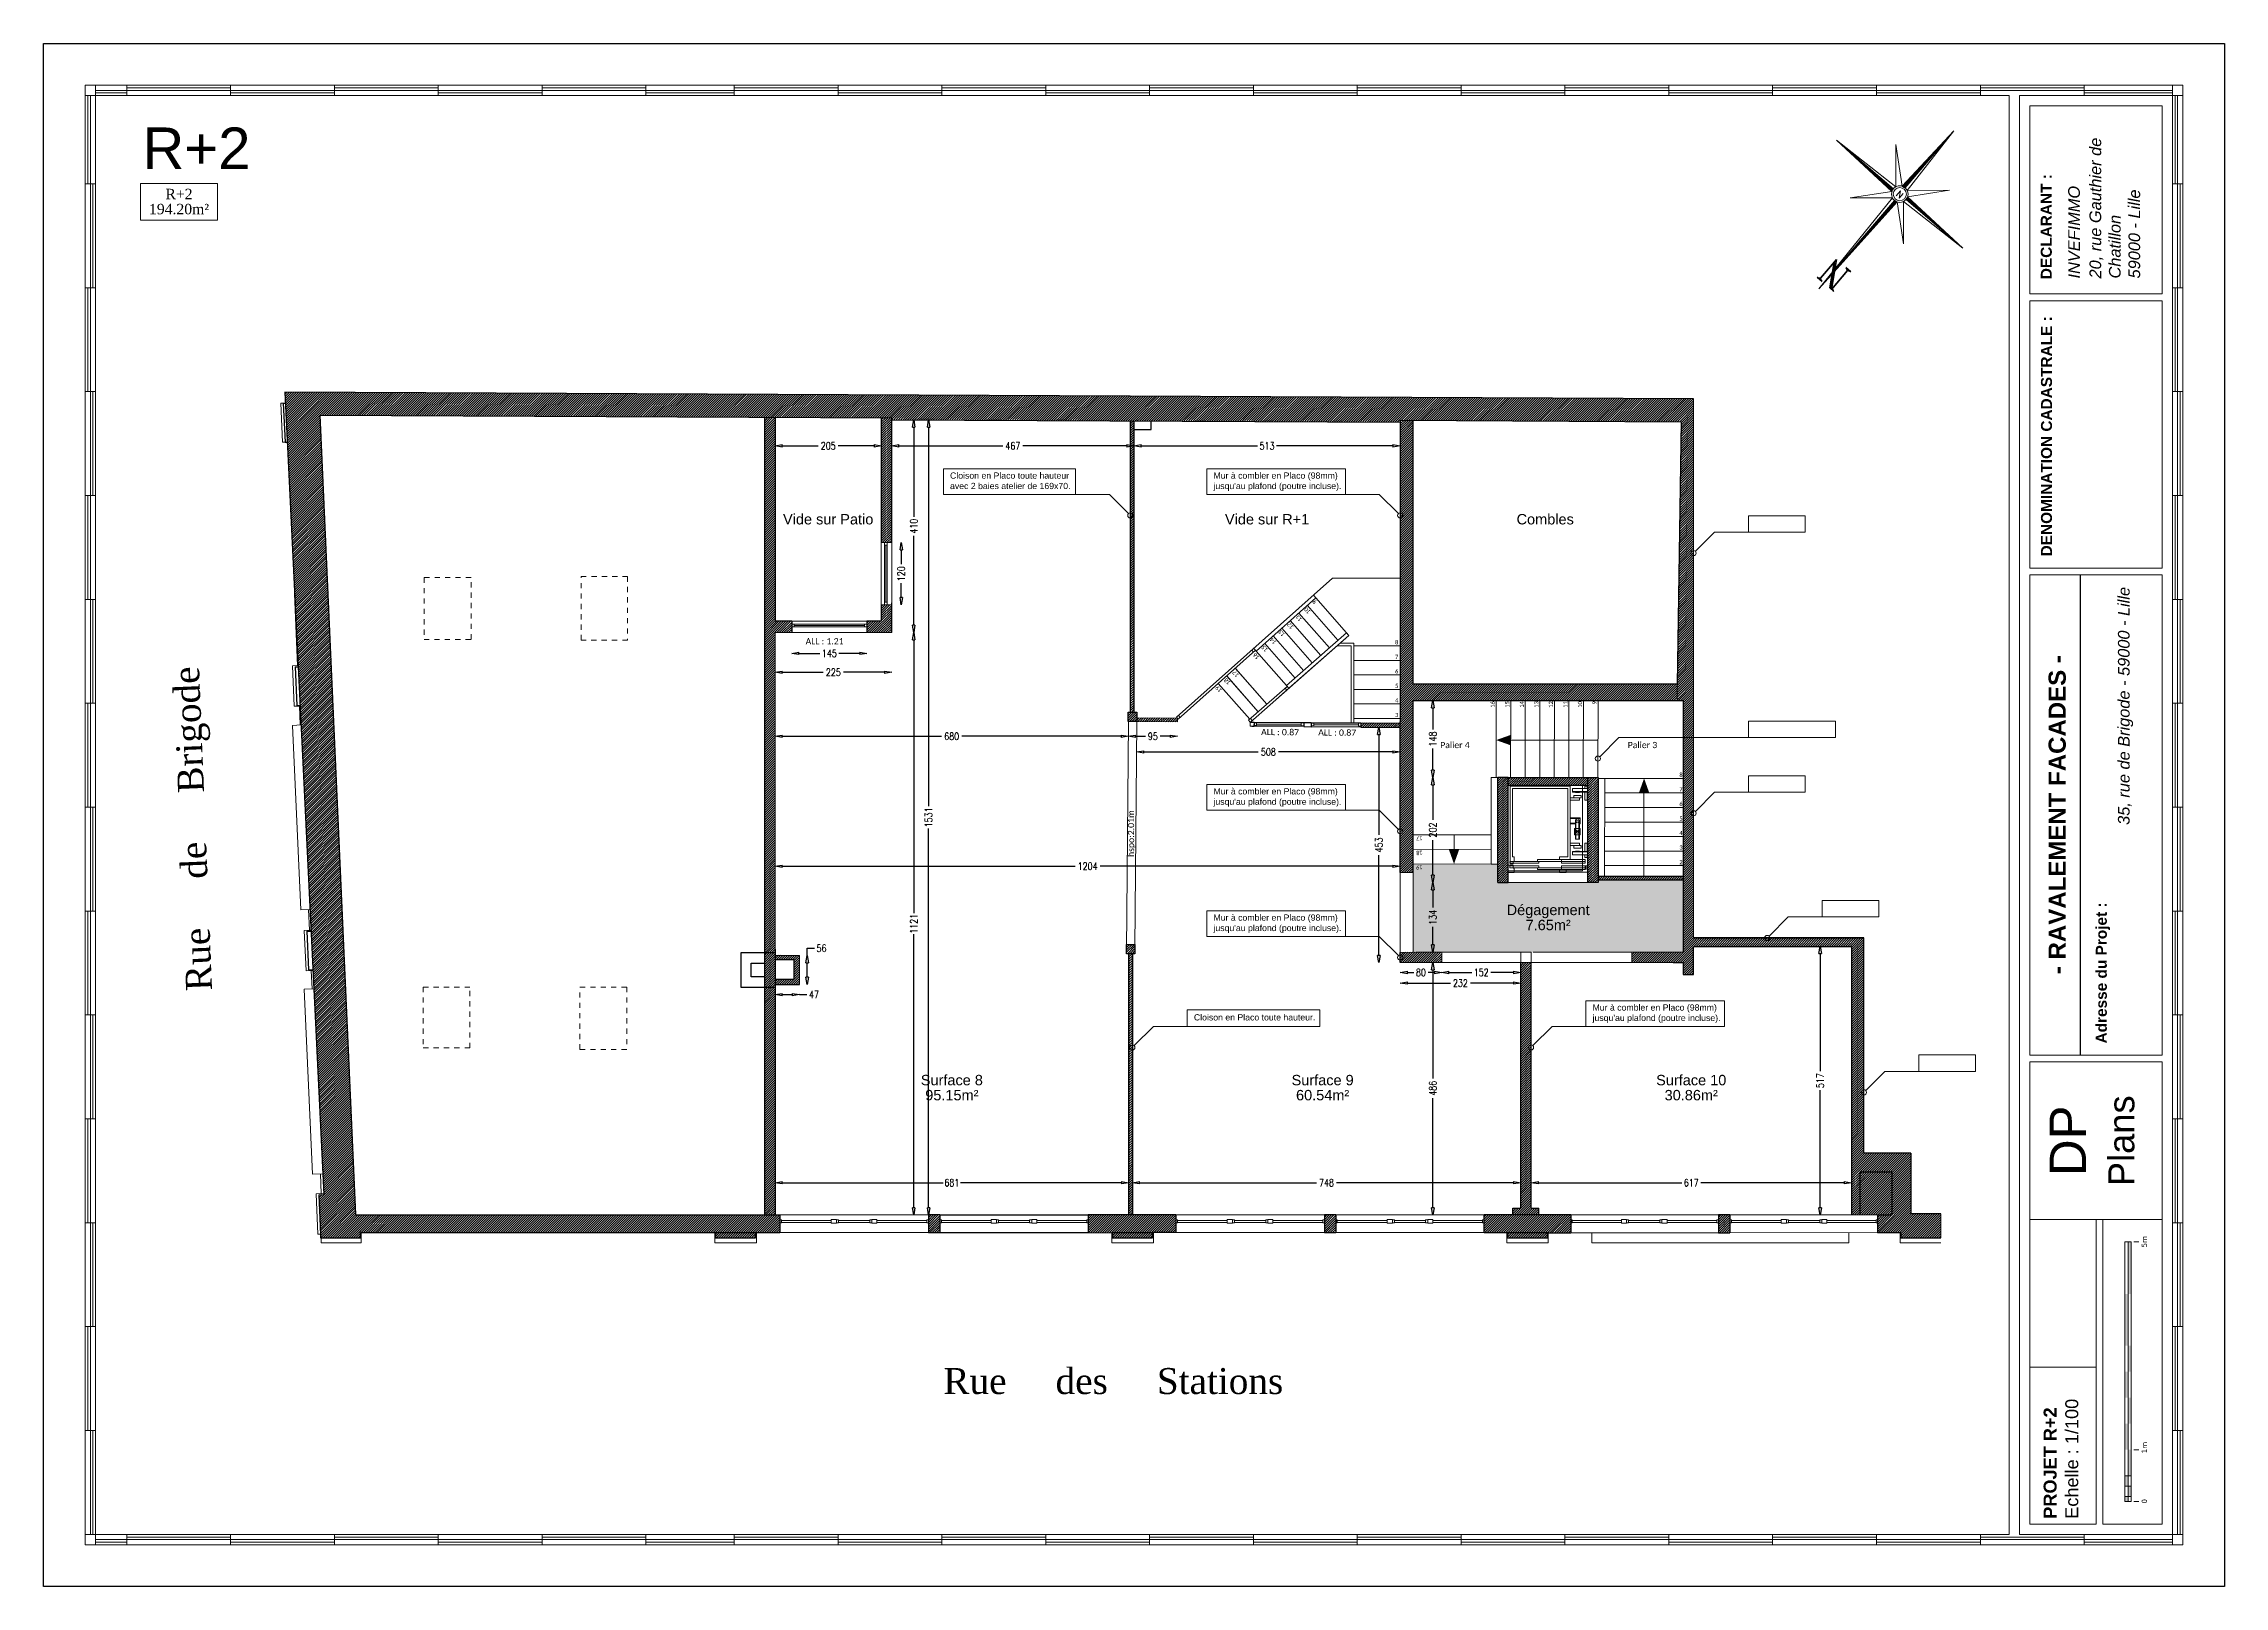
# Paper-space layout 'DP17 - Plans R+2 (old)' of a CAD drawing. Header units: millimetres. Extents: x 8 to 428, y 8 to 305.
# The model-space entities are those that its viewports show. They can reach past a viewport. Long polylines and large blocks are cut down to what shows.
import ezdxf
from ezdxf.enums import TextEntityAlignment as Align

# ---------------------------------------------------------------- set-up
doc = ezdxf.new("R2010")
doc.units = ezdxf.units.MM
doc.header["$PDMODE"] = 3
for name, pattern in [('ACAD_ISO03W100', [30, 12, -18]), ('Caché', [0.003, 0.002, -0.001]), ('Chemin', [0.5, 0.3, -0.2])]:
    doc.linetypes.add(name, pattern=pattern)
for name, color, linetype, lineweight in [('-SOCNA- Fer- Coffrage', 173, 'Continuous', 25), ('00 - Mise en Sécurité', 30, 'Continuous', 13), ('01 - Gros Oeuvre', 7, 'Continuous', 25), ('05 - Menuiserie', 150, 'Continuous', 5), ('30 - Mise en page', 5, 'Continuous', 13), ('32 - Echelle graphique', 7, 'Continuous', 9), ('36 - CADRE 02', 40, 'Continuous', 20), ('39 - CADRE 05 - Texte', 152, 'Continuous', 9), ('41 - Côtes Intérieures', 71, 'Continuous', 9), ('50 - Signes', 12, 'Continuous', 9), ('59 - TxT', 120, 'Continuous', 0), ('_cadre200', 7, 'Continuous', 15), ('_Texte', 7, 'Continuous', 15), ('Escalier', 8, 'Continuous', 18), ('Lignes', 92, 'Continuous', 9), ('Menuiserie_cps', 7, 'Continuous', 15), ('MR_topo', 7, 'Continuous', 5), ('Mur_coupe', 7, 'Continuous', 25), ('Mur_projeté', 8, 'ACAD_ISO03W100', 18), ('Mur_vu', 8, 'Continuous', 18)]:
    doc.layers.add(name, color=color, linetype=linetype, lineweight=lineweight)
doc.layers.add('10 - Hachures', color=7, linetype='Continuous', lineweight=18, true_color=0x646464)
doc.layers.add('35 - FeneTre Impr. 01', color=190, linetype='Continuous', lineweight=20, plot=False)
doc.layers.add('_mur_fantome', color=2, linetype='Continuous', lineweight=0, plot=False)
doc.layers.add('37 - CADRE 03 no impr.', color=42, linetype='Continuous', plot=False)
doc.layers.add('90 - Pantone 01', color=7, linetype='Continuous', lineweight=0, true_color=0xefecd6, transparency=0.5)
doc.styles.add('ARIAL', font='arial.ttf')
doc.styles.add('CR_Cot', font='simplex.shx', dxfattribs={"width": 0.8})
doc.styles.add('Dutch', font='dutch.ttf')
doc.styles.add('Legend', font='calibri.ttf')
doc.styles.add('ROMAND', font='romand', dxfattribs={"height": 6})
doc.styles.add('ROMANT', font='romant', dxfattribs={"width": 1.5, "oblique": 13.5, "height": 2})
doc.styles.get("Standard").update_dxf_attribs({"font": 'arial.ttf'})
doc.dimstyles.get("Standard").update_dxf_attribs({"dimtxt": 14, "dimasz": 14, "dimexe": 0.18, "dimexo": 0.0625, "dimgap": 5, "dimtad": 0, "dimtoh": 1, "dimdec": 0, "dimzin": 0, "dimdsep": 46, "dimtxsty": 'CR_Cot', "dimblk": 'CLOSEDBLANK', "dimcen": 0, "dimse1": 1, "dimse2": 1, "dimadec": 0, "dimazin": 0, "dimtfac": 1, "dimtdec": 0, "dimtofl": 0, "dimtmove": 0, "dimatfit": 3, "dimfxl": 1, "dimtolj": 1, "dimtzin": 0, "dimarcsym": 0})
pattern_1 = [(45, (-9186.303, 2754.1285), (-2.24506403, 2.24506403), [])]
pattern_2 = [(45, (51.3012, 5.849), (-2.245064, 2.245064), [])]
pattern_3 = [(45, (-20.3664, 5.849), (-2.245064, 2.245064), [])]

psp = doc.layouts.new('DP17 - Plans R+2 (old)')

# ---------------------------------------------------------------- texts
at = {"layer": '32 - Echelle graphique', "color": 7, "char_height": 1, "width": 5.025, "attachment_point": 1, "rotation": 90}
for s, insert in [('{\\fVerdana|b0|i0|c0|p34;5m}', (412.07, 73.24)), ('{\\fVerdana|b0|i0|c0|p34;1m}', (412.07, 33.6)), ('{\\fVerdana|b0|i0|c0|p34;0}', (412.07, 23.94))]:
    psp.add_mtext(s, dxfattribs=dict(at, insert=insert))
at = {"layer": '39 - CADRE 05 - Texte', "insert": (27.02, 288.85), "char_height": 8, "attachment_point": 1}
psp.add_mtext_dynamic_manual_height_columns('R+2', width=940.067, gutter_width=1, heights=[0], dxfattribs=at)
at = {"layer": '39 - CADRE 05 - Texte', "lineweight": 18, "attachment_point": 1, "rotation": 90}
for s, insert, char_height, width in [('{\\fSansSerif|b0|i1|c2|p2;20, rue Gauthier de Chatillon\\P59000 - Lille}', (402.01, 259.78), 2.2514, 33.2054), ('{\\fSansSerif|b1|i0|c2|p2;DECLARANT :}', (392.63, 259.64), 2.119, 32.8016), ('{\\fSansSerif|b0|i1|c2|p2;INVEFIMMO}', (397.91, 259.78), 2.2514, 55.7134), ('\\pxqr;{\\fSansSerif|b0|i1|c2|p2;35, rue de Brigode - 59000 - Lille}', (407.49, 112.42), 2.2514, 87.9705)]:
    psp.add_mtext(s, dxfattribs=dict(at, insert=insert, char_height=char_height, width=width))
at = {"layer": '39 - CADRE 05 - Texte', "lineweight": 50, "rotation": 90, "style": 'ARIAL'}
for s, insert, char_height, width, attachment_point in [('{\\fSansSerif|b1|i0|c2|p2;DENOMINATION CADASTRALE :}', (392.67, 206.29), 2.119, 45.7448, 1), ('{\\fSansSerif|b1|i0|c2|p2;- RAVALEMENT FACADES -}', (395.81, 156.56), 3.311, 86.0205, 5), ('{\\fSansSerif|b1|i0|c2|p2;Adresse du Projet :}', (403.23, 112.51), 2.119, 45.7448, 1), ('\\pxqc;{\\fSansSerif|b0|i0|c2|p2;Plans}', (405.65, 78.61), 5, 30.3302, 1), ('\\pxqc;{\\fSansSerif|b0|i0|c2|p2;DP}', (394.34, 78.61), 7, 30.3302, 1), ('{\\fSansSerif|b1|i0|c2|p2;PROJET R+2\\P\\fSansSerif|b0|i0|c2|p2;Echelle : 1/100}', (393.18, 21), 2.5, 45.939, 1)]:
    psp.add_mtext(s, dxfattribs=dict(at, insert=insert, char_height=char_height, width=width, attachment_point=attachment_point))

msp = doc.modelspace()

# ---------------------------------------------------------------- texts
at = {"layer": '00 - Mise en Sécurité', "lineweight": 18, "char_height": 12, "attachment_point": 1}
for s, heights, insert in [('Cloison en Placo toute hauteur avec 2 baies atelier de 169x70.', [0], (7818.41, 10648.42, -504.2)), ("Mur à combler en Placo (98mm) jusqu'au plafond (poutre incluse).", [0], (8325.78, 10648.42, -504.2)), ("Mur à combler en Placo (98mm) jusqu'au plafond (poutre incluse).", [0], (8325.78, 10040.58, 19498.45)), ("Mur à combler en Placo (98mm) jusqu'au plafond (poutre incluse).", [0], (8325.78, 9797.48, -27.08)), ("Mur à combler en Placo (98mm) jusqu'au plafond (poutre incluse).", [0], (9055.91, 9624.37, -16.7)), ('Cloison en Placo toute hauteur.', [15.54], (8288.1, 9605.45, -16.7))]:
    msp.add_mtext_dynamic_manual_height_columns(s, width=260.0807, gutter_width=62.94, heights=heights, dxfattribs=dict(at, insert=insert))
at = {"layer": '59 - TxT', "linetype": 'Continuous', "style": 'Dutch'}
for s, p in [('R+2', (6333.52, 11174.53, 195)), ('194.20m²', (6333.52, 11145.53, 195))]:
    msp.add_text(s, height=20, dxfattribs=at).set_placement(p, align=Align.CENTER)
at = {"layer": '59 - TxT', "linetype": 'Continuous'}
for s, p in [('Vide sur Patio', (7583.76, 10558.38)), ('Vide sur R+1', (8429.05, 10558.38)), ('Combles', (8964.7, 10558.38, 195))]:
    msp.add_text(s, height=20, dxfattribs=at).set_placement(p, align=Align.MIDDLE_CENTER)
at = {"layer": '59 - TxT', "linetype": 'Chemin', "ltscale": 0.1, "style": 'Legend'}
for s, rotation, p in [('11', 131.70065, (8488.81, 10375.09, -487.5)), ('10', 131.70065, (8505.24, 10389.72, -487.5)), ('9', 131.70065, (8521.66, 10404.36, -487.5)), ('13', 131.70065, (8455.96, 10345.81, -487.5)), ('12', 131.70065, (8472.38, 10360.45, -487.5)), ('16', 131.70065, (8406.68, 10301.91, -487.5)), ('15', 131.70065, (8423.11, 10316.54, -487.5)), ('14', 131.70065, (8439.53, 10331.18, -487.5)), ('18', 131.70065, (8350.9, 10253.28, -487.5)), ('17', 131.70065, (8367.32, 10267.91, -487.5)), ('19', 131.70065, (8334.47, 10238.64, -487.5)), ('16', 90, (8867.57, 10208.06, -169.1)), ('15', 90, (8895.57, 10208.07, -169.1)), ('14', 90, (8923.57, 10208.08, -169.1)), ('13', 90, (8951.57, 10208.11, -169.1)), ('12', 90, (8979.57, 10208.11, -169.1)), ('11', 90, (9007.57, 10208.1, -169.1)), ('10', 90, (9035.57, 10208.11, -169.1)), ('9', 90, (9063.57, 10208.11, -169.1)), ('17', 180, (8716.27, 9948.09, 27069.8)), ('18', 180, (8716.28, 9920.09, 27069.8)), ('19', 180, (8716.28, 9892.09, 27069.8))]:
    msp.add_text(s, height=8, rotation=rotation, dxfattribs=at).set_placement(p, align=Align.RIGHT)
for s, p in [('8', (8681.86, 10317.54, -487.5)), ('7', (8681.87, 10289.54, -487.5)), ('6', (8681.87, 10261.54, -487.5)), ('4', (8681.9, 10205.54, -487.5)), ('5', (8681.9, 10233.54, -487.5)), ('3', (8681.89, 10177.54, -487.5)), ('8', (9229.34, 10062.31, 415.9)), ('7', (9229.35, 10034.31, 415.9)), ('6', (9229.36, 10006.31, 415.9)), ('4', (9229.39, 9950.31, 415.9)), ('5', (9229.39, 9978.31, 415.9)), ('3', (9229.38, 9922.31, 415.9)), ('2', (9229.39, 9894.31, 415.9))]:
    msp.add_text(s, height=8, dxfattribs=at).set_placement(p, align=Align.RIGHT)
at = {"layer": '59 - TxT', "linetype": 'Continuous'}
for s, p in [('Dégagement', (8970.44, 9796.25)), ('7.65m²', (8970.44, 9767.25)), ('Surface 8', (7821.94, 9468.67, 195)), ('95.15m²', (7821.94, 9439.67, 195)), ('Surface 9', (8536.05, 9468.67, 195)), ('60.54m²', (8536.05, 9439.67, 195)), ('Surface 10', (9245.96, 9468.67, 195)), ('30.86m²', (9245.96, 9439.67, 195))]:
    msp.add_text(s, height=20, dxfattribs=at).set_placement(p, align=Align.CENTER)
at = {"layer": '_Texte', "linetype": 'Chemin', "ltscale": 0.1, "style": 'Legend'}
for s, p in [('Palier 4', (8762.54, 10117.72, 195)), ('Palier 3', (9123.63, 10117.72, 195))]:
    msp.add_text(s, height=12, dxfattribs=at).set_placement(p)
msp.add_text('hspo:2.01m', height=12, rotation=90, dxfattribs=at).set_placement((8172.98, 9908.22))
at = {"layer": 'Menuiserie_cps', "linetype": 'Chemin', "ltscale": 0.1, "style": 'Legend'}
msp.add_text('ALL : 1.21', height=12, dxfattribs=at).set_placement((7540.27, 10317.46))
for p in [(8417.49, 10142.92, -487.5), (8527.49, 10142.1, -487.5)]:
    msp.add_text('ALL : 0.87', height=12, rotation=359.41357, dxfattribs=at).set_placement(p)
at = {"layer": 'MR_topo', "char_height": 50, "attachment_point": 1, "style": 'Dutch'}
for s, insert, rotation in [('Rue     de     Brigode', (6347.25, 9649.17, 2486.54), 92.32235), ('Rue     des     Stations', (7805.64, 8924.27, 195), 360)]:
    msp.add_mtext_dynamic_manual_height_columns(s, width=1566.6005, gutter_width=19369.12, heights=[0], dxfattribs=dict(at, insert=insert, rotation=rotation))

# ---------------------------------------------------------------- blocks, each defined once
blk = doc.blocks.new('*X1')
at = {"color": 0}
for p, q in [((5.658, 3.059), (5.659, 3.061)), ((5.659, 3.042), (5.676, 3.06)), ((5.66, 3.026), (5.693, 3.059)), ((5.661, 3.009), (5.71, 3.059)), ((5.669, 3), (5.727, 3.058)), ((5.687, 3), (5.744, 3.057)), ((5.705, 3), (5.761, 3.056)), ((5.722, 3), (5.778, 3.056)), ((5.74, 3), (5.795, 3.055)), ((5.758, 3), (5.812, 3.054)), ((5.775, 3), (5.829, 3.054)), ((5.793, 3), (5.846, 3.053)), ((5.811, 3), (5.863, 3.052)), ((5.828, 3), (5.88, 3.051)), ((5.846, 3), (5.897, 3.051)), ((5.864, 3), (5.914, 3.05)), ((5.881, 3), (5.931, 3.049)), ((5.899, 3), (5.948, 3.049)), ((5.917, 3), (5.965, 3.048)), ((5.934, 3), (5.982, 3.047)), ((5.952, 3), (5.999, 3.046)), ((5.97, 3), (6.016, 3.046)), ((5.988, 3), (6.033, 3.045)), ((6.005, 3), (6.049, 3.044)), ((6.023, 3), (6.066, 3.044)), ((6.041, 3), (6.083, 3.043)), ((6.058, 3), (6.1, 3.042)), ((6.076, 3), (6.117, 3.041)), ((6.094, 3), (6.134, 3.041)), ((6.111, 3), (6.151, 3.04)), ((6.129, 3), (6.168, 3.039)), ((6.147, 3), (6.185, 3.039)), ((6.164, 3), (6.202, 3.038)), ((6.182, 3), (6.219, 3.037)), ((6.2, 3), (6.236, 3.036)), ((6.217, 3), (6.253, 3.036)), ((6.235, 3), (6.27, 3.035)), ((6.253, 3), (6.287, 3.034)), ((6.27, 3), (6.304, 3.034)), ((6.288, 3), (6.321, 3.033)), ((6.306, 3), (6.338, 3.032)), ((6.323, 3), (6.355, 3.031)), ((6.341, 3), (6.372, 3.031)), ((6.359, 3), (6.389, 3.03)), ((6.376, 3), (6.406, 3.029)), ((6.394, 3), (6.423, 3.029)), ((6.412, 3), (6.44, 3.028)), ((6.429, 3), (6.457, 3.027)), ((6.447, 3), (6.474, 3.026)), ((6.465, 3), (6.491, 3.026)), ((6.483, 3), (6.507, 3.025)), ((6.5, 3), (6.524, 3.024)), ((6.518, 3), (6.541, 3.024)), ((6.536, 3), (6.558, 3.023)), ((6.553, 3), (6.575, 3.022)), ((6.571, 3), (6.592, 3.021)), ((6.589, 3), (6.609, 3.021)), ((6.606, 3), (6.626, 3.02)), ((6.624, 3), (6.643, 3.019)), ((6.642, 3), (6.66, 3.019)), ((6.659, 3), (6.677, 3.018)), ((6.677, 3), (6.694, 3.017)), ((6.695, 3), (6.711, 3.016)), ((6.712, 3), (6.728, 3.016)), ((6.73, 3), (6.745, 3.015)), ((6.748, 3), (6.762, 3.014)), ((6.765, 3), (6.779, 3.014)), ((6.783, 3), (6.796, 3.013)), ((6.801, 3), (6.813, 3.012)), ((6.818, 3), (6.83, 3.011)), ((6.836, 3), (6.847, 3.011)), ((6.854, 3), (6.864, 3.01)), ((6.871, 3), (6.881, 3.009)), ((6.889, 3), (6.898, 3.009)), ((6.907, 3), (6.915, 3.008)), ((6.924, 3), (6.932, 3.007)), ((6.942, 3), (6.949, 3.006)), ((6.96, 3), (6.965, 3.006)), ((6.977, 3), (6.982, 3.005)), ((6.995, 3), (6.999, 3.004)), ((7.013, 3), (7.016, 3.004)), ((7.031, 3), (7.033, 3.003)), ((7.048, 3), (7.05, 3.002)), ((7.066, 3), (7.067, 3.001)), ((7.084, 3), (7.084, 3.001))]:
    blk.add_line(p, q, dxfattribs=at)
blk = doc.blocks.new('*X2')
at = {"color": 0}
for p, q in [((5.5, 2.795), (5.555, 2.85)), ((5.5, 2.813), (5.536, 2.849)), ((5.5, 2.831), (5.516, 2.847)), ((5.5, 2.778), (5.561, 2.838)), ((5.5, 2.76), (5.56, 2.82)), ((5.5, 2.742), (5.559, 2.801)), ((5.5, 2.725), (5.558, 2.783)), ((5.5, 2.707), (5.558, 2.764)), ((5.5, 2.689), (5.557, 2.746)), ((5.5, 2.672), (5.556, 2.728)), ((5.5, 2.654), (5.555, 2.709)), ((5.5, 2.636), (5.554, 2.691)), ((5.5, 2.619), (5.554, 2.672)), ((5.5, 2.601), (5.553, 2.654)), ((5.5, 2.583), (5.552, 2.635)), ((5.5, 2.566), (5.551, 2.617)), ((5.5, 2.548), (5.551, 2.598)), ((5.5, 2.53), (5.55, 2.58)), ((5.5, 2.512), (5.549, 2.561)), ((5.5, 2.495), (5.548, 2.543)), ((5.5, 2.477), (5.547, 2.525)), ((5.5, 2.459), (5.547, 2.506)), ((5.5, 2.442), (5.546, 2.488)), ((5.5, 2.424), (5.545, 2.469)), ((5.5, 2.406), (5.544, 2.451)), ((5.5, 2.389), (5.544, 2.432)), ((5.5, 2.371), (5.543, 2.414)), ((5.5, 2.353), (5.542, 2.395)), ((5.5, 2.336), (5.541, 2.377)), ((5.5, 2.318), (5.54, 2.358)), ((5.5, 2.3), (5.54, 2.34)), ((5.5, 2.283), (5.539, 2.321)), ((5.5, 2.265), (5.538, 2.303)), ((5.5, 2.247), (5.537, 2.285)), ((5.5, 2.23), (5.537, 2.266)), ((5.5, 2.212), (5.536, 2.248)), ((5.5, 2.194), (5.535, 2.229)), ((5.5, 2.177), (5.534, 2.211)), ((5.5, 2.159), (5.533, 2.192)), ((5.5, 2.141), (5.533, 2.174)), ((5.5, 2.124), (5.532, 2.155)), ((5.5, 2.106), (5.531, 2.137)), ((5.5, 2.088), (5.53, 2.118)), ((5.5, 2.071), (5.53, 2.1)), ((5.5, 2.053), (5.529, 2.082)), ((5.5, 2.035), (5.528, 2.063)), ((5.5, 2.017), (5.527, 2.045)), ((5.5, 2), (5.526, 2.026)), ((5.5, 1.982), (5.526, 2.008)), ((5.5, 1.964), (5.525, 1.989)), ((5.5, 1.947), (5.524, 1.971)), ((5.5, 1.929), (5.523, 1.952)), ((5.5, 1.911), (5.523, 1.934)), ((5.5, 1.894), (5.522, 1.915)), ((5.5, 1.876), (5.521, 1.897)), ((5.5, 1.858), (5.52, 1.879)), ((5.5, 1.841), (5.519, 1.86)), ((5.5, 1.823), (5.519, 1.842)), ((5.5, 1.805), (5.518, 1.823)), ((5.5, 1.788), (5.517, 1.805)), ((5.5, 1.77), (5.516, 1.786)), ((5.5, 1.752), (5.516, 1.768)), ((5.5, 1.735), (5.515, 1.749)), ((5.5, 1.717), (5.514, 1.731)), ((5.5, 1.699), (5.513, 1.712)), ((5.5, 1.682), (5.512, 1.694)), ((5.5, 1.664), (5.512, 1.676)), ((5.5, 1.646), (5.511, 1.657)), ((5.5, 1.629), (5.51, 1.639)), ((5.5, 1.611), (5.509, 1.62)), ((5.5, 1.593), (5.509, 1.602)), ((5.5, 1.576), (5.508, 1.583)), ((5.5, 1.558), (5.507, 1.565)), ((5.5, 1.54), (5.506, 1.546)), ((5.5, 1.523), (5.505, 1.528)), ((5.5, 1.505), (5.505, 1.509)), ((5.5, 1.487), (5.504, 1.491)), ((5.5, 1.469), (5.503, 1.473)), ((5.5, 1.452), (5.502, 1.454)), ((5.5, 1.434), (5.502, 1.436)), ((5.5, 1.416), (5.501, 1.417))]:
    blk.add_line(p, q, dxfattribs=at)
blk = doc.blocks.new('*X3')
at = {"color": 0}
for p, q in [((3.901, 3), (3.902, 3)), ((3.918, 2.999), (3.919, 3)), ((3.935, 2.999), (3.937, 3)), ((3.952, 2.998), (3.955, 3)), ((3.969, 2.997), (3.972, 3)), ((3.986, 2.996), (3.99, 3)), ((4.003, 2.996), (4.008, 3)), ((4.02, 2.995), (4.025, 3)), ((4.037, 2.994), (4.043, 3)), ((4.054, 2.994), (4.061, 3)), ((4.071, 2.993), (4.078, 3)), ((4.088, 2.992), (4.096, 3)), ((4.105, 2.991), (4.114, 3)), ((4.122, 2.991), (4.131, 3)), ((4.139, 2.99), (4.149, 3)), ((4.156, 2.989), (4.167, 3)), ((4.173, 2.988), (4.184, 3)), ((4.19, 2.988), (4.202, 3)), ((4.207, 2.987), (4.22, 3)), ((4.224, 2.986), (4.237, 3)), ((4.241, 2.986), (4.255, 3)), ((4.258, 2.985), (4.273, 3)), ((4.275, 2.984), (4.29, 3)), ((4.292, 2.983), (4.308, 3)), ((4.309, 2.983), (4.326, 3)), ((4.326, 2.982), (4.344, 3)), ((4.343, 2.981), (4.361, 3)), ((4.359, 2.981), (4.379, 3)), ((4.376, 2.98), (4.397, 3)), ((4.393, 2.979), (4.414, 3)), ((4.41, 2.978), (4.432, 3)), ((4.427, 2.978), (4.45, 3)), ((4.444, 2.977), (4.467, 3)), ((4.461, 2.976), (4.485, 3)), ((4.478, 2.976), (4.503, 3)), ((4.495, 2.975), (4.52, 3)), ((4.512, 2.974), (4.538, 3)), ((4.529, 2.973), (4.556, 3)), ((4.546, 2.973), (4.573, 3)), ((4.563, 2.972), (4.591, 3)), ((4.58, 2.971), (4.609, 3)), ((4.597, 2.971), (4.626, 3)), ((4.614, 2.97), (4.644, 3)), ((4.631, 2.969), (4.662, 3)), ((4.648, 2.968), (4.679, 3)), ((4.665, 2.968), (4.697, 3)), ((4.682, 2.967), (4.715, 3)), ((4.699, 2.966), (4.732, 3)), ((4.716, 2.966), (4.75, 3)), ((4.733, 2.965), (4.768, 3)), ((4.75, 2.964), (4.785, 3)), ((4.767, 2.963), (4.803, 3)), ((4.784, 2.963), (4.821, 3)), ((4.801, 2.962), (4.838, 3)), ((4.817, 2.961), (4.856, 3)), ((4.834, 2.961), (4.874, 3)), ((4.851, 2.96), (4.892, 3)), ((4.868, 2.959), (4.909, 3)), ((4.885, 2.958), (4.927, 3)), ((4.902, 2.958), (4.945, 3)), ((4.919, 2.957), (4.962, 3)), ((4.936, 2.956), (4.98, 3)), ((4.953, 2.956), (4.998, 3)), ((4.97, 2.955), (5.015, 3)), ((4.987, 2.954), (5.033, 3)), ((5.004, 2.953), (5.051, 3)), ((5.021, 2.953), (5.068, 3)), ((5.038, 2.952), (5.086, 3)), ((5.055, 2.951), (5.104, 3)), ((5.072, 2.951), (5.121, 3)), ((5.089, 2.95), (5.139, 3)), ((5.106, 2.949), (5.157, 3)), ((5.123, 2.948), (5.174, 3)), ((5.14, 2.948), (5.192, 3)), ((5.157, 2.947), (5.21, 3)), ((5.174, 2.946), (5.227, 3)), ((5.191, 2.946), (5.245, 3)), ((5.208, 2.945), (5.263, 3)), ((5.225, 2.944), (5.28, 3)), ((5.242, 2.943), (5.298, 3)), ((5.259, 2.943), (5.316, 3)), ((5.275, 2.942), (5.333, 3)), ((5.292, 2.941), (5.343, 2.992)), ((5.309, 2.941), (5.344, 2.975)), ((5.326, 2.94), (5.345, 2.958)), ((5.343, 2.939), (5.346, 2.941))]:
    blk.add_line(p, q, dxfattribs=at)
blk = doc.blocks.new('*X4')
at = {"color": 0}
for p, q in [((5.49, 5.049), (5.5, 5.058)), ((5.49, 5.03), (5.5, 5.04)), ((5.491, 5.085), (5.5, 5.093)), ((5.491, 5.067), (5.5, 5.076)), ((5.492, 5.121), (5.5, 5.129)), ((5.492, 5.103), (5.5, 5.111)), ((5.493, 5.158), (5.5, 5.164)), ((5.493, 5.139), (5.5, 5.146)), ((5.494, 5.194), (5.5, 5.199)), ((5.494, 5.176), (5.5, 5.182)), ((5.495, 5.23), (5.5, 5.235)), ((5.495, 5.212), (5.5, 5.217)), ((5.496, 5.267), (5.5, 5.27)), ((5.496, 5.248), (5.5, 5.253)), ((5.497, 5.303), (5.5, 5.306)), ((5.497, 5.285), (5.5, 5.288)), ((5.498, 5.339), (5.5, 5.341)), ((5.498, 5.321), (5.5, 5.323)), ((5.499, 5.376), (5.5, 5.376)), ((5.499, 5.357), (5.5, 5.359)), ((5.5, 5.394), (5.5, 5.394)), ((5.479, 4.631), (5.5, 4.651)), ((5.479, 4.612), (5.5, 4.634)), ((5.48, 4.667), (5.5, 4.687)), ((5.48, 4.649), (5.5, 4.669)), ((5.481, 4.703), (5.5, 4.722)), ((5.481, 4.685), (5.5, 4.705)), ((5.482, 4.74), (5.5, 4.758)), ((5.482, 4.721), (5.5, 4.74)), ((5.483, 4.776), (5.5, 4.793)), ((5.483, 4.758), (5.5, 4.775)), ((5.484, 4.812), (5.5, 4.828)), ((5.484, 4.794), (5.5, 4.811)), ((5.485, 4.849), (5.5, 4.864)), ((5.485, 4.83), (5.5, 4.846)), ((5.486, 4.903), (5.5, 4.917)), ((5.486, 4.885), (5.5, 4.899)), ((5.486, 4.867), (5.5, 4.881)), ((5.487, 4.939), (5.5, 4.952)), ((5.487, 4.921), (5.5, 4.934)), ((5.488, 4.976), (5.5, 4.987)), ((5.488, 4.958), (5.5, 4.97)), ((5.489, 5.012), (5.5, 5.023)), ((5.489, 4.994), (5.5, 5.005)), ((5.467, 4.194), (5.5, 4.227)), ((5.467, 4.176), (5.5, 4.21)), ((5.468, 4.231), (5.5, 4.263)), ((5.468, 4.213), (5.5, 4.245)), ((5.469, 4.267), (5.5, 4.298)), ((5.469, 4.249), (5.5, 4.28)), ((5.47, 4.303), (5.5, 4.333)), ((5.47, 4.285), (5.5, 4.316)), ((5.471, 4.34), (5.5, 4.369)), ((5.471, 4.322), (5.5, 4.351)), ((5.472, 4.376), (5.5, 4.404)), ((5.472, 4.358), (5.5, 4.386)), ((5.473, 4.413), (5.5, 4.439)), ((5.473, 4.394), (5.5, 4.422)), ((5.474, 4.449), (5.5, 4.475)), ((5.474, 4.431), (5.5, 4.457)), ((5.475, 4.485), (5.5, 4.51)), ((5.475, 4.467), (5.5, 4.492)), ((5.476, 4.522), (5.5, 4.545)), ((5.476, 4.503), (5.5, 4.528)), ((5.477, 4.558), (5.5, 4.581)), ((5.477, 4.54), (5.5, 4.563)), ((5.478, 4.594), (5.5, 4.616)), ((5.478, 4.576), (5.5, 4.598)), ((5.455, 3.758), (5.5, 3.803)), ((5.455, 3.74), (5.5, 3.785)), ((5.456, 3.795), (5.5, 3.838)), ((5.456, 3.777), (5.5, 3.821)), ((5.457, 3.831), (5.5, 3.874)), ((5.457, 3.813), (5.5, 3.856)), ((5.458, 3.867), (5.5, 3.909)), ((5.458, 3.849), (5.5, 3.891)), ((5.459, 3.904), (5.5, 3.944)), ((5.459, 3.886), (5.5, 3.927)), ((5.46, 3.94), (5.5, 3.98)), ((5.46, 3.922), (5.5, 3.962)), ((5.461, 3.976), (5.5, 4.015)), ((5.461, 3.958), (5.5, 3.997)), ((5.462, 4.013), (5.5, 4.05)), ((5.462, 3.995), (5.5, 4.033)), ((5.463, 4.049), (5.5, 4.086)), ((5.463, 4.031), (5.5, 4.068)), ((5.464, 4.085), (5.5, 4.121)), ((5.464, 4.067), (5.5, 4.103)), ((5.465, 4.122), (5.5, 4.156)), ((5.465, 4.104), (5.5, 4.139)), ((5.466, 4.158), (5.5, 4.192)), ((5.466, 4.14), (5.5, 4.174)), ((5.443, 3.304), (5.5, 3.361)), ((5.444, 3.34), (5.5, 3.396)), ((5.444, 3.322), (5.5, 3.379)), ((5.445, 3.377), (5.5, 3.432)), ((5.445, 3.359), (5.5, 3.414)), ((5.446, 3.413), (5.5, 3.467)), ((5.446, 3.395), (5.5, 3.449)), ((5.447, 3.468), (5.5, 3.52)), ((5.447, 3.449), (5.5, 3.502)), ((5.447, 3.431), (5.5, 3.485)), ((5.448, 3.504), (5.5, 3.555)), ((5.448, 3.486), (5.5, 3.538)), ((5.449, 3.54), (5.5, 3.591)), ((5.449, 3.522), (5.5, 3.573)), ((5.45, 3.577), (5.5, 3.626)), ((5.45, 3.558), (5.5, 3.608)), ((5.451, 3.613), (5.5, 3.662)), ((5.451, 3.595), (5.5, 3.644)), ((5.452, 3.649), (5.5, 3.697)), ((5.452, 3.631), (5.5, 3.679)), ((5.453, 3.686), (5.5, 3.732)), ((5.453, 3.667), (5.5, 3.715)), ((5.454, 3.722), (5.5, 3.768)), ((5.454, 3.704), (5.5, 3.75)), ((5.439, 3.159), (5.5, 3.22)), ((5.44, 3.195), (5.5, 3.255)), ((5.44, 3.177), (5.5, 3.237)), ((5.441, 3.231), (5.5, 3.29)), ((5.441, 3.213), (5.5, 3.273)), ((5.442, 3.268), (5.5, 3.326)), ((5.442, 3.25), (5.5, 3.308)), ((5.443, 3.286), (5.5, 3.343)), ((5.458, 3.16), (5.5, 3.202)), ((5.476, 3.16), (5.5, 3.184)), ((5.494, 3.16), (5.5, 3.167))]:
    blk.add_line(p, q, dxfattribs=at)
blk = doc.blocks.new('ROSEVENT')
for p, q in [((-0.078, 0.142), (-0.017, 2.394)), ((-0.017, 0.154), (-0.017, 2.394)), ((-0.017, 2.394), (0.044, 0.142)), ((-0.696, 0.673), (-0.078, 0.142)), ((-0.165, 0.056), (-0.696, 0.673)), ((0.044, 0.142), (0.662, 0.673)), ((0.662, 0.673), (0.131, 0.056)), ((-1.617, -0.006), (-0.165, 0.056)), ((-0.077, 0.155), (-0.014, 0.155)), ((0.131, 0.056), (1.583, -0.006)), ((0.144, -0.003), (0.141, 0.057)), ((-0.177, -0.006), (-1.617, -0.006)), ((-0.165, -0.067), (-1.617, -0.006)), ((-0.696, -0.684), (-0.165, -0.067)), ((-0.078, -0.153), (-0.696, -0.684)), ((-0.175, -0.003), (-0.171, -0.066)), ((-0.017, -1.606), (-0.078, -0.153)), ((0.044, -0.153), (-0.017, -1.606)), ((-0.017, -0.16), (0.049, -0.154)), ((-0.017, -0.166), (-0.017, -1.606)), ((0.662, -0.684), (0.044, -0.153)), ((1.583, -0.006), (0.131, -0.067)), ((0.131, -0.067), (0.662, -0.684)), ((0.143, -0.006), (1.583, -0.006))]:
    blk.add_line(p, q)
for radius in [0.159, 0.127]:
    blk.add_circle((-0.017, -0.006), radius)
for name in ['*X4', '*X1', '*X3', '*X2']:
    blk.add_blockref(name, (-5.517, -3.006))
for height, style, p in [(0.5, 'ROMANT', (-0.317, 1.744)), (0.122, 'ROMAND', (-0.08, -0.061))]:
    blk.add_text('N', height=height, dxfattribs=dict(style=style)).set_placement(p)
blk = doc.blocks.new('FLNORD')
at = {"xscale": 4, "yscale": 4, "zscale": 4, "rotation": 359.9999991217657}
blk.add_blockref('ROSEVENT', (-0.93, -0.17), dxfattribs=at)
blk = doc.blocks.new('Fenetre_96')
blk.add_lwpolyline([(0.05, 0.05), (0.05, 0), (0, 0), (0, 0.05), (0.96, 0.05), (0.96, 0), (0.91, 0), (0.91, 0.05), (0.91, 0.025), (0.05, 0.025), (0.05, 0), (0.91, 0)])
blk = doc.blocks.new('_ClosedBlank')
at = {"color": 0, "linetype": 'ByBlock', "lineweight": -2}
for p, q in [((-1, 0.17), (0, 0)), ((-1, 0.17), (-1, -0.17)), ((0, 0), (-1, -0.17))]:
    blk.add_line(p, q, dxfattribs=at)
blk = doc.blocks.new('*D708')
at = {"layer": '41 - Côtes Intérieures', "color": 0, "lineweight": -2, "transparency": 16777216}
for p, q in [((7724.5, 10499.4), (7724.5, 10471.8)), ((7724.5, 10407.4), (7724.5, 10435.1))]:
    blk.add_line(p, q, dxfattribs=at)
at = {"layer": 'Defpoints', "color": 0, "transparency": 16777216}
for p in [(7703.4, 10513.4), (7724.5, 10513.4), (7703.4, 10393.4)]:
    blk.add_point(p, dxfattribs=at)
at = {"layer": '41 - Côtes Intérieures', "color": 0, "lineweight": -2, "transparency": 16777216, "xscale": 14, "yscale": 14, "zscale": 14}
for p, rotation in [((7724.5, 10513.4), 90), ((7724.5, 10393.4), 270)]:
    blk.add_blockref('_ClosedBlank', p, dxfattribs=dict(at, rotation=rotation))
at = {"layer": '41 - Côtes Intérieures', "color": 0, "transparency": 16777216, "insert": (7724.5, 10453.4), "char_height": 14, "attachment_point": 5, "rotation": 90, "style": 'CR_Cot'}
blk.add_mtext('\\A1;120', dxfattribs=at)
blk = doc.blocks.new('*D709')
at = {"layer": '41 - Côtes Intérieures', "color": 0, "lineweight": -2, "transparency": 16777216}
for p, q in [((7527.5, 10300.1), (7567.6, 10300.1)), ((7644.5, 10300.1), (7604.3, 10300.1))]:
    blk.add_line(p, q, dxfattribs=at)
at = {"layer": 'Defpoints', "color": 0, "transparency": 16777216}
for p in [(7513.5, 10340.2, 390), (7658.5, 10340.2, 390), (7658.5, 10300.1)]:
    blk.add_point(p, dxfattribs=at)
at = {"layer": '41 - Côtes Intérieures', "color": 0, "lineweight": -2, "transparency": 16777216, "xscale": 14, "yscale": 14, "zscale": 14, "rotation": 180}
blk.add_blockref('_ClosedBlank', (7513.5, 10300.1), dxfattribs=at)
at = {"layer": '41 - Côtes Intérieures', "color": 0, "lineweight": -2, "transparency": 16777216, "xscale": 14, "yscale": 14, "zscale": 14}
blk.add_blockref('_ClosedBlank', (7658.5, 10300.1), dxfattribs=at)
at = {"layer": '41 - Côtes Intérieures', "color": 0, "transparency": 16777216, "insert": (7586, 10300.1), "char_height": 14, "attachment_point": 5, "style": 'CR_Cot'}
blk.add_mtext('\\A1;145', dxfattribs=at)
blk = doc.blocks.new('*D762')
at = {"layer": '41 - Côtes Intérieures', "color": 0, "lineweight": -2, "transparency": 16777216}
for p, q in [((8183.6, 9281.1), (8524.1, 9281.1)), ((8903.5, 9281.1), (8562.9, 9281.1))]:
    blk.add_line(p, q, dxfattribs=at)
at = {"layer": 'Defpoints', "color": 0, "transparency": 16777216}
for p in [(8917.5, 9281.1), (8917.5, 9263.4), (8169.6, 9219)]:
    blk.add_point(p, dxfattribs=at)
at = {"layer": '41 - Côtes Intérieures', "color": 0, "lineweight": -2, "transparency": 16777216, "xscale": 14, "yscale": 14, "zscale": 14, "rotation": 180}
blk.add_blockref('_ClosedBlank', (8169.6, 9281.1), dxfattribs=at)
at = {"layer": '41 - Côtes Intérieures', "color": 0, "lineweight": -2, "transparency": 16777216, "xscale": 14, "yscale": 14, "zscale": 14}
blk.add_blockref('_ClosedBlank', (8917.5, 9281.1), dxfattribs=at)
at = {"layer": '41 - Côtes Intérieures', "color": 0, "transparency": 16777216, "insert": (8543.5, 9281.1), "char_height": 14, "attachment_point": 5, "style": 'CR_Cot'}
blk.add_mtext('\\A1;748', dxfattribs=at)
blk = doc.blocks.new('*D763')
at = {"layer": '41 - Côtes Intérieures', "color": 0, "lineweight": -2, "transparency": 16777216}
for p, q in [((8951.5, 9281.1), (9227.6, 9281.1)), ((9540.5, 9281.1), (9264.3, 9281.1))]:
    blk.add_line(p, q, dxfattribs=at)
at = {"layer": 'Defpoints', "color": 0, "transparency": 16777216}
for p in [(9554.5, 9281.1), (8937.5, 9232), (9554.5, 9232)]:
    blk.add_point(p, dxfattribs=at)
at = {"layer": '41 - Côtes Intérieures', "color": 0, "lineweight": -2, "transparency": 16777216, "xscale": 14, "yscale": 14, "zscale": 14, "rotation": 180}
blk.add_blockref('_ClosedBlank', (8937.5, 9281.1), dxfattribs=at)
at = {"layer": '41 - Côtes Intérieures', "color": 0, "lineweight": -2, "transparency": 16777216, "xscale": 14, "yscale": 14, "zscale": 14}
blk.add_blockref('_ClosedBlank', (9554.5, 9281.1), dxfattribs=at)
at = {"layer": '41 - Côtes Intérieures', "color": 0, "transparency": 16777216, "insert": (9246, 9281.1), "char_height": 14, "attachment_point": 5, "style": 'CR_Cot'}
blk.add_mtext('\\A1;617', dxfattribs=at)
blk = doc.blocks.new('*D764')
at = {"layer": '41 - Côtes Intérieures', "color": 0, "lineweight": -2, "transparency": 16777216}
for p, q in [((8191.7, 10110.4), (8412.2, 10110.4)), ((8671.4, 10110.4), (8451, 10110.4))]:
    blk.add_line(p, q, dxfattribs=at)
at = {"layer": 'Defpoints', "color": 0, "transparency": 16777216}
for p in [(8177.7, 10205.9), (8685.4, 10110.4), (8685.4, 9809.9, -17.1)]:
    blk.add_point(p, dxfattribs=at)
at = {"layer": '41 - Côtes Intérieures', "color": 0, "lineweight": -2, "transparency": 16777216, "xscale": 14, "yscale": 14, "zscale": 14, "rotation": 180}
blk.add_blockref('_ClosedBlank', (8177.7, 10110.4), dxfattribs=at)
at = {"layer": '41 - Côtes Intérieures', "color": 0, "lineweight": -2, "transparency": 16777216, "xscale": 14, "yscale": 14, "zscale": 14}
blk.add_blockref('_ClosedBlank', (8685.4, 10110.4), dxfattribs=at)
at = {"layer": '41 - Côtes Intérieures', "color": 0, "transparency": 16777216, "insert": (8431.6, 10110.4), "char_height": 14, "attachment_point": 5, "style": 'CR_Cot'}
blk.add_mtext('\\A1;508', dxfattribs=at)
blk = doc.blocks.new('*D765')
at = {"layer": '41 - Côtes Intérieures', "color": 0, "lineweight": -2, "transparency": 16777216}
for p, q in [((7720.1, 10699.6), (7920, 10699.6)), ((8158.7, 10699.6), (7958.8, 10699.6))]:
    blk.add_line(p, q, dxfattribs=at)
at = {"layer": 'Defpoints', "color": 0, "transparency": 16777216}
for p in [(7706.1, 10753.5), (8172.7, 10745.3, 78.4), (8172.7, 10699.6)]:
    blk.add_point(p, dxfattribs=at)
at = {"layer": '41 - Côtes Intérieures', "color": 0, "lineweight": -2, "transparency": 16777216, "xscale": 14, "yscale": 14, "zscale": 14, "rotation": 180}
blk.add_blockref('_ClosedBlank', (7706.1, 10699.6), dxfattribs=at)
at = {"layer": '41 - Côtes Intérieures', "color": 0, "lineweight": -2, "transparency": 16777216, "xscale": 14, "yscale": 14, "zscale": 14}
blk.add_blockref('_ClosedBlank', (8172.7, 10699.6), dxfattribs=at)
at = {"layer": '41 - Côtes Intérieures', "color": 0, "transparency": 16777216, "insert": (7939.4, 10699.6), "char_height": 14, "attachment_point": 5, "style": 'CR_Cot'}
blk.add_mtext('\\A1;467', dxfattribs=at)
blk = doc.blocks.new('*D766')
at = {"layer": '41 - Côtes Intérieures', "color": 0, "lineweight": -2, "transparency": 16777216}
for p, q in [((8186.7, 10699.6), (8410.7, 10699.6)), ((8671.4, 10699.6), (8447.4, 10699.6))]:
    blk.add_line(p, q, dxfattribs=at)
at = {"layer": 'Defpoints', "color": 0, "transparency": 16777216}
for p in [(8172.7, 10745.3, 78.4), (8685.4, 10748.8, -487.5), (8685.4, 10699.6)]:
    blk.add_point(p, dxfattribs=at)
at = {"layer": '41 - Côtes Intérieures', "color": 0, "lineweight": -2, "transparency": 16777216, "xscale": 14, "yscale": 14, "zscale": 14, "rotation": 180}
blk.add_blockref('_ClosedBlank', (8172.7, 10699.6), dxfattribs=at)
at = {"layer": '41 - Côtes Intérieures', "color": 0, "lineweight": -2, "transparency": 16777216, "xscale": 14, "yscale": 14, "zscale": 14}
blk.add_blockref('_ClosedBlank', (8685.4, 10699.6), dxfattribs=at)
at = {"layer": '41 - Côtes Intérieures', "color": 0, "transparency": 16777216, "insert": (8429, 10699.6), "char_height": 14, "attachment_point": 5, "style": 'CR_Cot'}
blk.add_mtext('\\A1;513', dxfattribs=at)
blk = doc.blocks.new('*D767')
at = {"layer": '41 - Côtes Intérieures', "color": 0, "lineweight": -2, "transparency": 16777216}
for p, q in [((7495.4, 9643.2), (7514.4, 9643.2)), ((7528.4, 9643.2), (7542.4, 9643.2))]:
    blk.add_line(p, q, dxfattribs=at)
at = {"layer": 'Defpoints', "color": 0, "transparency": 16777216}
for p in [(7481.4, 9662.9, 195), (7528.4, 9662.9, 195), (7528.4, 9643.2)]:
    blk.add_point(p, dxfattribs=at)
at = {"layer": '41 - Côtes Intérieures', "color": 0, "lineweight": -2, "transparency": 16777216, "xscale": 14, "yscale": 14, "zscale": 14, "rotation": 180}
blk.add_blockref('_ClosedBlank', (7481.4, 9643.2), dxfattribs=at)
at = {"layer": '41 - Côtes Intérieures', "color": 0, "lineweight": -2, "transparency": 16777216, "xscale": 14, "yscale": 14, "zscale": 14}
blk.add_blockref('_ClosedBlank', (7528.4, 9643.2), dxfattribs=at)
at = {"layer": '41 - Côtes Intérieures', "color": 0, "transparency": 16777216, "insert": (7556.5, 9643.2), "char_height": 14, "attachment_point": 5, "style": 'CR_Cot'}
blk.add_mtext('\\A1;47', dxfattribs=at)
blk = doc.blocks.new('*D768')
at = {"layer": '41 - Côtes Intérieures', "color": 0, "lineweight": -2, "transparency": 16777216}
for p, q in [((7543.2, 9718.5), (7543.2, 9732.5)), ((7543.2, 9732.5), (7557.2, 9732.5)), ((7543.2, 9676.9), (7543.2, 9704.5))]:
    blk.add_line(p, q, dxfattribs=at)
at = {"layer": 'Defpoints', "color": 0, "transparency": 16777216}
for p in [(7528.4, 9718.5, 195), (7543.2, 9718.5), (7528.4, 9662.9, 195)]:
    blk.add_point(p, dxfattribs=at)
at = {"layer": '41 - Côtes Intérieures', "color": 0, "lineweight": -2, "transparency": 16777216, "xscale": 14, "yscale": 14, "zscale": 14}
for p, rotation in [((7543.2, 9718.5), 90), ((7543.2, 9662.9), 270)]:
    blk.add_blockref('_ClosedBlank', p, dxfattribs=dict(at, rotation=rotation))
at = {"layer": '41 - Côtes Intérieures', "color": 0, "transparency": 16777216, "insert": (7571, 9732.5), "char_height": 14, "attachment_point": 5, "style": 'CR_Cot'}
blk.add_mtext('\\A1;56', dxfattribs=at)
blk = doc.blocks.new('*D861')
at = {"layer": '41 - Côtes Intérieures', "color": 0, "lineweight": -2, "transparency": 16777216}
for p, q in [((7495.4, 9281.1), (7804.9, 9281.1)), ((8148.4, 9281.1), (7838.9, 9281.1))]:
    blk.add_line(p, q, dxfattribs=at)
at = {"layer": 'Defpoints', "color": 0, "transparency": 16777216}
for p in [(7481.4, 9353.8), (8162.4, 9307.6), (8162.4, 9281.1)]:
    blk.add_point(p, dxfattribs=at)
at = {"layer": '41 - Côtes Intérieures', "color": 0, "lineweight": -2, "transparency": 16777216, "xscale": 14, "yscale": 14, "zscale": 14, "rotation": 180}
blk.add_blockref('_ClosedBlank', (7481.4, 9281.1), dxfattribs=at)
at = {"layer": '41 - Côtes Intérieures', "color": 0, "lineweight": -2, "transparency": 16777216, "xscale": 14, "yscale": 14, "zscale": 14}
blk.add_blockref('_ClosedBlank', (8162.4, 9281.1), dxfattribs=at)
at = {"layer": '41 - Côtes Intérieures', "color": 0, "transparency": 16777216, "insert": (7821.9, 9281.1), "char_height": 14, "attachment_point": 5, "style": 'CR_Cot'}
blk.add_mtext('\\A1;681', dxfattribs=at)
blk = doc.blocks.new('*D862')
at = {"layer": '41 - Côtes Intérieures', "color": 0, "lineweight": -2, "transparency": 16777216}
for p, q in [((8748.2, 9690.8), (8748.2, 9482)), ((8748.2, 9233), (8748.2, 9443.8))]:
    blk.add_line(p, q, dxfattribs=at)
at = {"layer": 'Defpoints', "color": 0, "transparency": 16777216}
for p in [(8748.2, 9704.8), (8787.9, 9704.8), (8772.9, 9219)]:
    blk.add_point(p, dxfattribs=at)
at = {"layer": '41 - Côtes Intérieures', "color": 0, "lineweight": -2, "transparency": 16777216, "xscale": 14, "yscale": 14, "zscale": 14}
for p, rotation in [((8748.2, 9704.8), 90), ((8748.2, 9219), 270)]:
    blk.add_blockref('_ClosedBlank', p, dxfattribs=dict(at, rotation=rotation))
at = {"layer": '41 - Côtes Intérieures', "color": 0, "transparency": 16777216, "insert": (8748.2, 9462.9), "char_height": 14, "attachment_point": 5, "rotation": 90, "style": 'CR_Cot'}
blk.add_mtext('\\A1;486', dxfattribs=at)
blk = doc.blocks.new('*D863')
at = {"layer": '41 - Côtes Intérieures', "color": 0, "lineweight": -2, "transparency": 16777216}
for p, q in [((7495.4, 10263.8), (7574.4, 10263.8)), ((7692.1, 10263.8), (7613.2, 10263.8))]:
    blk.add_line(p, q, dxfattribs=at)
at = {"layer": 'Defpoints', "color": 0, "transparency": 16777216}
for p in [(7481.4, 10340.2, 195), (7706.1, 10340.2, 195), (7706.1, 10263.8)]:
    blk.add_point(p, dxfattribs=at)
at = {"layer": '41 - Côtes Intérieures', "color": 0, "lineweight": -2, "transparency": 16777216, "xscale": 14, "yscale": 14, "zscale": 14, "rotation": 180}
blk.add_blockref('_ClosedBlank', (7481.4, 10263.8), dxfattribs=at)
at = {"layer": '41 - Côtes Intérieures', "color": 0, "lineweight": -2, "transparency": 16777216, "xscale": 14, "yscale": 14, "zscale": 14}
blk.add_blockref('_ClosedBlank', (7706.1, 10263.8), dxfattribs=at)
at = {"layer": '41 - Côtes Intérieures', "color": 0, "transparency": 16777216, "insert": (7593.8, 10263.8), "char_height": 14, "attachment_point": 5, "style": 'CR_Cot'}
blk.add_mtext('\\A1;225', dxfattribs=at)
blk = doc.blocks.new('*D864')
at = {"layer": '41 - Côtes Intérieures', "color": 0, "lineweight": -2, "transparency": 16777216}
for p, q in [((7748.5, 10735.8), (7748.5, 10563.3)), ((7748.5, 10354.2), (7748.5, 10526.7))]:
    blk.add_line(p, q, dxfattribs=at)
at = {"layer": 'Defpoints', "color": 0, "transparency": 16777216}
for p in [(7706.1, 10749.8, 86.9), (7748.5, 10749.8), (7703.4, 10340.2, 195)]:
    blk.add_point(p, dxfattribs=at)
at = {"layer": '41 - Côtes Intérieures', "color": 0, "lineweight": -2, "transparency": 16777216, "xscale": 14, "yscale": 14, "zscale": 14}
for p, rotation in [((7748.5, 10749.8), 90), ((7748.5, 10340.2), 270)]:
    blk.add_blockref('_ClosedBlank', p, dxfattribs=dict(at, rotation=rotation))
at = {"layer": '41 - Côtes Intérieures', "color": 0, "transparency": 16777216, "insert": (7748.5, 10545), "char_height": 14, "attachment_point": 5, "rotation": 90, "style": 'CR_Cot'}
blk.add_mtext('\\A1;410', dxfattribs=at)
blk = doc.blocks.new('*D865')
at = {"layer": '41 - Côtes Intérieures', "color": 0, "lineweight": -2, "transparency": 16777216}
for p, q in [((7495.4, 9890.3), (8059.5, 9890.3)), ((8671.4, 9890.3), (8107.4, 9890.3))]:
    blk.add_line(p, q, dxfattribs=at)
at = {"layer": 'Defpoints', "color": 0, "transparency": 16777216}
for p in [(8685.4, 9890.3), (8685.4, 9878.3, 27069.8), (7481.4, 9721.5)]:
    blk.add_point(p, dxfattribs=at)
at = {"layer": '41 - Côtes Intérieures', "color": 0, "lineweight": -2, "transparency": 16777216, "xscale": 14, "yscale": 14, "zscale": 14, "rotation": 180}
blk.add_blockref('_ClosedBlank', (7481.4, 9890.3), dxfattribs=at)
at = {"layer": '41 - Côtes Intérieures', "color": 0, "lineweight": -2, "transparency": 16777216, "xscale": 14, "yscale": 14, "zscale": 14}
blk.add_blockref('_ClosedBlank', (8685.4, 9890.3), dxfattribs=at)
at = {"layer": '41 - Côtes Intérieures', "color": 0, "transparency": 16777216, "insert": (8083.4, 9890.3), "char_height": 14, "attachment_point": 5, "style": 'CR_Cot'}
blk.add_mtext('\\A1;1204', dxfattribs=at)
blk = doc.blocks.new('*D866')
at = {"layer": '41 - Côtes Intérieures', "color": 0, "lineweight": -2, "transparency": 16777216}
for p, q in [((8644.4, 10143.7), (8644.4, 9950.7)), ((8644.4, 9718.8), (8644.4, 9911.9))]:
    blk.add_line(p, q, dxfattribs=at)
at = {"layer": 'Defpoints', "color": 0, "transparency": 16777216}
for p in [(8644.4, 10157.7), (8685.4, 10157.7, -487.5), (8685.4, 9704.8)]:
    blk.add_point(p, dxfattribs=at)
at = {"layer": '41 - Côtes Intérieures', "color": 0, "lineweight": -2, "transparency": 16777216, "xscale": 14, "yscale": 14, "zscale": 14}
for p, rotation in [((8644.4, 10157.7), 90), ((8644.4, 9704.8), 270)]:
    blk.add_blockref('_ClosedBlank', p, dxfattribs=dict(at, rotation=rotation))
at = {"layer": '41 - Côtes Intérieures', "color": 0, "transparency": 16777216, "insert": (8644.4, 9931.3), "char_height": 14, "attachment_point": 5, "rotation": 90, "style": 'CR_Cot'}
blk.add_mtext('\\A1;453', dxfattribs=at)
blk = doc.blocks.new('*D869')
at = {"layer": '41 - Côtes Intérieures', "color": 0, "lineweight": -2, "transparency": 16777216}
for p, q in [((7777.2, 10735.8), (7777.2, 10005.7)), ((7777.2, 9233), (7777.2, 9963.2))]:
    blk.add_line(p, q, dxfattribs=at)
at = {"layer": 'Defpoints', "color": 0, "transparency": 16777216}
for p in [(7706.1, 10749.8, 86.9), (7719.4, 9219, 195), (7777.2, 9219)]:
    blk.add_point(p, dxfattribs=at)
at = {"layer": '41 - Côtes Intérieures', "color": 0, "lineweight": -2, "transparency": 16777216, "xscale": 14, "yscale": 14, "zscale": 14}
for p, rotation in [((7777.2, 10749.8), 90), ((7777.2, 9219), 270)]:
    blk.add_blockref('_ClosedBlank', p, dxfattribs=dict(at, rotation=rotation))
at = {"layer": '41 - Côtes Intérieures', "color": 0, "transparency": 16777216, "insert": (7777.2, 9984.4), "char_height": 14, "attachment_point": 5, "rotation": 90, "style": 'CR_Cot'}
blk.add_mtext('\\A1;1531', dxfattribs=at)
blk = doc.blocks.new('*D879')
at = {"layer": '41 - Côtes Intérieures', "color": 0, "lineweight": -2, "transparency": 16777216}
for p, q in [((8175.8, 10140.5), (8195, 10140.5)), ((8242.4, 10140.5), (8223.1, 10140.5))]:
    blk.add_line(p, q, dxfattribs=at)
at = {"layer": 'Defpoints', "color": 0, "transparency": 16777216}
for p in [(8161.8, 10161.7), (8256.4, 10161.1), (8256.4, 10140.5)]:
    blk.add_point(p, dxfattribs=at)
at = {"layer": '41 - Côtes Intérieures', "color": 0, "lineweight": -2, "transparency": 16777216, "xscale": 14, "yscale": 14, "zscale": 14, "rotation": 180}
blk.add_blockref('_ClosedBlank', (8161.8, 10140.5), dxfattribs=at)
at = {"layer": '41 - Côtes Intérieures', "color": 0, "lineweight": -2, "transparency": 16777216, "xscale": 14, "yscale": 14, "zscale": 14}
blk.add_blockref('_ClosedBlank', (8256.4, 10140.5), dxfattribs=at)
at = {"layer": '41 - Côtes Intérieures', "color": 0, "transparency": 16777216, "insert": (8209.1, 10140.5), "char_height": 14, "attachment_point": 5, "style": 'CR_Cot'}
blk.add_mtext('\\A1;95', dxfattribs=at)
blk = doc.blocks.new('*D880')
at = {"layer": '41 - Côtes Intérieures', "color": 0, "lineweight": -2, "transparency": 16777216}
for p, q in [((7495.4, 10140.5), (7802.2, 10140.5)), ((8147.8, 10140.5), (7841, 10140.5))]:
    blk.add_line(p, q, dxfattribs=at)
at = {"layer": 'Defpoints', "color": 0, "transparency": 16777216}
for p in [(7481.4, 10160.6, 139.9), (7481.4, 10140.5), (8161.8, 10161.7)]:
    blk.add_point(p, dxfattribs=at)
at = {"layer": '41 - Côtes Intérieures', "color": 0, "lineweight": -2, "transparency": 16777216, "xscale": 14, "yscale": 14, "zscale": 14, "rotation": 180}
blk.add_blockref('_ClosedBlank', (7481.4, 10140.5), dxfattribs=at)
at = {"layer": '41 - Côtes Intérieures', "color": 0, "lineweight": -2, "transparency": 16777216, "xscale": 14, "yscale": 14, "zscale": 14}
blk.add_blockref('_ClosedBlank', (8161.8, 10140.5), dxfattribs=at)
at = {"layer": '41 - Côtes Intérieures', "color": 0, "transparency": 16777216, "insert": (7821.6, 10140.5), "char_height": 14, "attachment_point": 5, "style": 'CR_Cot'}
blk.add_mtext('\\A1;680', dxfattribs=at)
blk = doc.blocks.new('*D881')
at = {"layer": '41 - Côtes Intérieures', "color": 0, "lineweight": -2, "transparency": 16777216}
for p, q in [((8699.4, 9665.4), (8782, 9665.4)), ((8903.5, 9665.4), (8820.8, 9665.4))]:
    blk.add_line(p, q, dxfattribs=at)
at = {"layer": 'Defpoints', "color": 0, "transparency": 16777216}
for p in [(8685.4, 9704.8), (8917.5, 9704.8), (8917.5, 9665.4)]:
    blk.add_point(p, dxfattribs=at)
at = {"layer": '41 - Côtes Intérieures', "color": 0, "lineweight": -2, "transparency": 16777216, "xscale": 14, "yscale": 14, "zscale": 14, "rotation": 180}
blk.add_blockref('_ClosedBlank', (8685.4, 9665.4), dxfattribs=at)
at = {"layer": '41 - Côtes Intérieures', "color": 0, "lineweight": -2, "transparency": 16777216, "xscale": 14, "yscale": 14, "zscale": 14}
blk.add_blockref('_ClosedBlank', (8917.5, 9665.4), dxfattribs=at)
at = {"layer": '41 - Côtes Intérieures', "color": 0, "transparency": 16777216, "insert": (8801.4, 9665.4), "char_height": 14, "attachment_point": 5, "style": 'CR_Cot'}
blk.add_mtext('\\A1;232', dxfattribs=at)
blk = doc.blocks.new('*D885')
at = {"layer": '41 - Côtes Intérieures', "color": 0, "lineweight": -2, "transparency": 16777216}
for p, q in [((8699.4, 9685.9), (8711.4, 9685.9)), ((8751.4, 9685.9), (8739.5, 9685.9))]:
    blk.add_line(p, q, dxfattribs=at)
at = {"layer": 'Defpoints', "color": 0, "transparency": 16777216}
for p in [(8685.4, 9704.8), (8765.4, 9704.8), (8765.4, 9685.9)]:
    blk.add_point(p, dxfattribs=at)
at = {"layer": '41 - Côtes Intérieures', "color": 0, "lineweight": -2, "transparency": 16777216, "xscale": 14, "yscale": 14, "zscale": 14, "rotation": 180}
blk.add_blockref('_ClosedBlank', (8685.4, 9685.9), dxfattribs=at)
at = {"layer": '41 - Côtes Intérieures', "color": 0, "lineweight": -2, "transparency": 16777216, "xscale": 14, "yscale": 14, "zscale": 14}
blk.add_blockref('_ClosedBlank', (8765.4, 9685.9), dxfattribs=at)
at = {"layer": '41 - Côtes Intérieures', "color": 0, "transparency": 16777216, "insert": (8725.4, 9685.9), "char_height": 14, "attachment_point": 5, "style": 'CR_Cot'}
blk.add_mtext('\\A1;80', dxfattribs=at)
blk = doc.blocks.new('*D886')
at = {"layer": '41 - Côtes Intérieures', "color": 0, "lineweight": -2, "transparency": 16777216}
for p, q in [((8779.4, 9685.9), (8823.1, 9685.9)), ((8903.5, 9685.9), (8859.8, 9685.9))]:
    blk.add_line(p, q, dxfattribs=at)
at = {"layer": 'Defpoints', "color": 0, "transparency": 16777216}
for p in [(8765.4, 9704.8), (8917.5, 9704.8), (8917.5, 9685.9)]:
    blk.add_point(p, dxfattribs=at)
at = {"layer": '41 - Côtes Intérieures', "color": 0, "lineweight": -2, "transparency": 16777216, "xscale": 14, "yscale": 14, "zscale": 14, "rotation": 180}
blk.add_blockref('_ClosedBlank', (8765.4, 9685.9), dxfattribs=at)
at = {"layer": '41 - Côtes Intérieures', "color": 0, "lineweight": -2, "transparency": 16777216, "xscale": 14, "yscale": 14, "zscale": 14}
blk.add_blockref('_ClosedBlank', (8917.5, 9685.9), dxfattribs=at)
at = {"layer": '41 - Côtes Intérieures', "color": 0, "transparency": 16777216, "insert": (8841.4, 9685.9), "char_height": 14, "attachment_point": 5, "style": 'CR_Cot'}
blk.add_mtext('\\A1;152', dxfattribs=at)
blk = doc.blocks.new('*D894')
at = {"layer": '41 - Côtes Intérieures', "color": 0, "lineweight": -2, "transparency": 16777216}
for p, q in [((8748.2, 10047.2), (8748.2, 9979.6)), ((8748.2, 9873.2), (8748.2, 9940.8))]:
    blk.add_line(p, q, dxfattribs=at)
at = {"layer": 'Defpoints', "color": 0, "transparency": 16777216}
for p in [(8773.8, 10061.2, 195), (8748.2, 9859.2), (8773.8, 9859.2, 195)]:
    blk.add_point(p, dxfattribs=at)
at = {"layer": '41 - Côtes Intérieures', "color": 0, "lineweight": -2, "transparency": 16777216, "xscale": 14, "yscale": 14, "zscale": 14}
for p, rotation in [((8748.2, 10061.2), 90), ((8748.2, 9859.2), 270)]:
    blk.add_blockref('_ClosedBlank', p, dxfattribs=dict(at, rotation=rotation))
at = {"layer": '41 - Côtes Intérieures', "color": 0, "transparency": 16777216, "insert": (8748.2, 9960.2), "char_height": 14, "attachment_point": 5, "rotation": 90, "style": 'CR_Cot'}
blk.add_mtext('\\A1;202', dxfattribs=at)
blk = doc.blocks.new('*D895')
at = {"layer": '41 - Côtes Intérieures', "color": 0, "lineweight": -2, "transparency": 16777216}
for p, q in [((8748.2, 10195.2), (8748.2, 10153.5)), ((8748.2, 10075.2), (8748.2, 10116.8))]:
    blk.add_line(p, q, dxfattribs=at)
at = {"layer": 'Defpoints', "color": 0, "transparency": 16777216}
for p in [(8748.2, 10209.2), (8774.3, 10209.2, 18631.4), (8773.8, 10061.2, 195)]:
    blk.add_point(p, dxfattribs=at)
at = {"layer": '41 - Côtes Intérieures', "color": 0, "lineweight": -2, "transparency": 16777216, "xscale": 14, "yscale": 14, "zscale": 14}
for p, rotation in [((8748.2, 10209.2), 90), ((8748.2, 10061.2), 270)]:
    blk.add_blockref('_ClosedBlank', p, dxfattribs=dict(at, rotation=rotation))
at = {"layer": '41 - Côtes Intérieures', "color": 0, "transparency": 16777216, "insert": (8748.2, 10135.2), "char_height": 14, "attachment_point": 5, "rotation": 90, "style": 'CR_Cot'}
blk.add_mtext('\\A1;148', dxfattribs=at)
blk = doc.blocks.new('*D897')
at = {"layer": '41 - Côtes Intérieures', "color": 0, "lineweight": -2, "transparency": 16777216}
for p, q in [((9494.2, 9722.1), (9494.2, 9495.9)), ((9494.2, 9233), (9494.2, 9459.2))]:
    blk.add_line(p, q, dxfattribs=at)
at = {"layer": 'Defpoints', "color": 0, "transparency": 16777216}
for p in [(9494.2, 9736.1), (9554.5, 9736.1), (9554.5, 9219)]:
    blk.add_point(p, dxfattribs=at)
at = {"layer": '41 - Côtes Intérieures', "color": 0, "lineweight": -2, "transparency": 16777216, "xscale": 14, "yscale": 14, "zscale": 14}
for p, rotation in [((9494.2, 9736.1), 90), ((9494.2, 9219), 270)]:
    blk.add_blockref('_ClosedBlank', p, dxfattribs=dict(at, rotation=rotation))
at = {"layer": '41 - Côtes Intérieures', "color": 0, "transparency": 16777216, "insert": (9494.2, 9477.6), "char_height": 14, "attachment_point": 5, "rotation": 90, "style": 'CR_Cot'}
blk.add_mtext('\\A1;517', dxfattribs=at)
blk = doc.blocks.new('*D898')
at = {"layer": '41 - Côtes Intérieures', "color": 0, "lineweight": -2, "transparency": 16777216}
for p, q in [((7495.4, 10699.6), (7564.4, 10699.6)), ((7672.1, 10699.6), (7603.2, 10699.6))]:
    blk.add_line(p, q, dxfattribs=at)
at = {"layer": 'Defpoints', "color": 0, "transparency": 16777216}
for p in [(7481.4, 10743.1, 273.4), (7686.1, 10745.3, 78.4), (7686.1, 10699.6)]:
    blk.add_point(p, dxfattribs=at)
at = {"layer": '41 - Côtes Intérieures', "color": 0, "lineweight": -2, "transparency": 16777216, "xscale": 14, "yscale": 14, "zscale": 14, "rotation": 180}
blk.add_blockref('_ClosedBlank', (7481.4, 10699.6), dxfattribs=at)
at = {"layer": '41 - Côtes Intérieures', "color": 0, "lineweight": -2, "transparency": 16777216, "xscale": 14, "yscale": 14, "zscale": 14}
blk.add_blockref('_ClosedBlank', (7686.1, 10699.6), dxfattribs=at)
at = {"layer": '41 - Côtes Intérieures', "color": 0, "transparency": 16777216, "insert": (7583.8, 10699.6), "char_height": 14, "attachment_point": 5, "style": 'CR_Cot'}
blk.add_mtext('\\A1;205', dxfattribs=at)
blk = doc.blocks.new('*D899')
at = {"layer": '41 - Côtes Intérieures', "color": 0, "lineweight": -2, "transparency": 16777216}
for p, q in [((7748.5, 10326.2), (7748.5, 9799.8)), ((7748.5, 9233), (7748.5, 9759.4))]:
    blk.add_line(p, q, dxfattribs=at)
at = {"layer": 'Defpoints', "color": 0, "transparency": 16777216}
for p in [(7706.1, 10340.2, 195), (7706.1, 9219, 195), (7748.5, 9219)]:
    blk.add_point(p, dxfattribs=at)
at = {"layer": '41 - Côtes Intérieures', "color": 0, "lineweight": -2, "transparency": 16777216, "xscale": 14, "yscale": 14, "zscale": 14}
for p, rotation in [((7748.5, 10340.2), 90), ((7748.5, 9219), 270)]:
    blk.add_blockref('_ClosedBlank', p, dxfattribs=dict(at, rotation=rotation))
at = {"layer": '41 - Côtes Intérieures', "color": 0, "transparency": 16777216, "insert": (7748.5, 9779.6), "char_height": 14, "attachment_point": 5, "rotation": 90, "style": 'CR_Cot'}
blk.add_mtext('\\A1;1121', dxfattribs=at)
blk = doc.blocks.new('*D900')
at = {"layer": '41 - Côtes Intérieures', "color": 0, "lineweight": -2, "transparency": 16777216}
for p, q in [((8748.2, 9845.2), (8748.2, 9810.6)), ((8748.2, 9738.8), (8748.2, 9773.4))]:
    blk.add_line(p, q, dxfattribs=at)
at = {"layer": 'Defpoints', "color": 0, "transparency": 16777216}
for p in [(8773.8, 9859.2, 195), (8748.2, 9724.8), (8765.4, 9724.8, -195)]:
    blk.add_point(p, dxfattribs=at)
at = {"layer": '41 - Côtes Intérieures', "color": 0, "lineweight": -2, "transparency": 16777216, "xscale": 14, "yscale": 14, "zscale": 14}
for p, rotation in [((8748.2, 9859.2), 90), ((8748.2, 9724.8), 270)]:
    blk.add_blockref('_ClosedBlank', p, dxfattribs=dict(at, rotation=rotation))
at = {"layer": '41 - Côtes Intérieures', "color": 0, "transparency": 16777216, "insert": (8748.2, 9792), "char_height": 14, "attachment_point": 5, "rotation": 90, "style": 'CR_Cot'}
blk.add_mtext('\\A1;134', dxfattribs=at)

# ---------------------------------------------------------------- dimensions: what is measured, and where the dimension line sits
at = {"layer": '41 - Côtes Intérieures'}
for base, p1, p2, picture, middle in [((8172.65, 10699.64), (7706.09, 10753.52), (8172.65, 10745.27, 78.4), '*D765', (7939.37, 10699.64)), ((7686.09, 10699.64, -78.4), (7481.44, 10743.12, 195.02), (7686.09, 10745.27), '*D898', (7583.76, 10699.64, -78.4)), ((8685.44, 10699.64), (8172.65, 10745.27, 78.4), (8685.44, 10748.8, -487.5), '*D766', (8429.05, 10699.64)), ((7706.09, 10263.76), (7481.44, 10340.17, 195), (7706.09, 10340.15, 195), '*D863', (7593.76, 10263.76)), ((7658.46, 10300.12, -390), (7513.46, 10340.17), (7658.46, 10340.16), '*D709', (7585.96, 10300.12, -390)), ((8685.44, 10110.4), (8177.71, 10205.91), (8685.44, 9809.9, -17.09), '*D764', (8431.58, 10110.4)), ((7481.44, 10140.48), (8161.76, 10161.69), (7481.44, 10160.55, 139.9), '*D880', (7821.6, 10140.48)), ((8256.35, 10140.52), (8161.76, 10161.69), (8256.35, 10161.07), '*D879', (8209.06, 10140.52)), ((8685.44, 9890.28), (7481.44, 9721.5), (8685.44, 9878.28, 27069.8), '*D865', (8083.44, 9890.28)), ((8917.46, 9665.41), (8685.44, 9704.78), (8917.46, 9704.78), '*D881', (8801.45, 9665.41)), ((8765.44, 9685.89), (8685.44, 9704.78), (8765.44, 9704.78), '*D885', (8725.44, 9685.89)), ((8917.46, 9685.89), (8765.44, 9704.78), (8917.46, 9704.78), '*D886', (8841.45, 9685.89)), ((7528.44, 9643.22, -195), (7481.44, 9662.92), (7528.44, 9662.92), '*D767', (7556.51, 9643.22, -195)), ((8162.44, 9281.15), (7481.44, 9353.79), (8162.44, 9307.62), '*D861', (7821.94, 9281.15)), ((8917.46, 9281.15), (8169.64, 9219.03), (8917.46, 9263.37), '*D762', (8543.55, 9281.15)), ((9554.46, 9281.15), (8937.46, 9232.03), (9554.46, 9232.03), '*D763', (9245.96, 9281.15))]:
    dim = msp.add_linear_dim(base=base, p1=p1, p2=p2, dimstyle='Standard', dxfattribs=at)
    dim.commit()
    dim.dimension.update_dxf_attribs({"geometry": picture, "text_midpoint": middle})
for base, p1, p2, picture, middle in [((7748.54, 10749.82), (7703.44, 10340.17, 195), (7706.09, 10749.82, 86.88), '*D864', (7748.54, 10544.99)), ((7777.18, 9219.03), (7706.09, 10749.82, 86.88), (7719.44, 9219.03, 195), '*D869', (7777.18, 9984.42)), ((7724.45, 10513.43), (7703.44, 10393.43), (7703.44, 10513.43), '*D708', (7724.45, 10453.43)), ((7748.54, 9219.03), (7706.09, 10340.15, 195), (7706.09, 9219.03, 195), '*D899', (7748.54, 9779.59)), ((8748.22, 10209.17, 195), (8773.84, 10061.16, 390), (8774.34, 10209.17, 18826.43), '*D895', (8748.22, 10135.16, 195)), ((8748.22, 9859.16, 195), (8773.84, 10061.16, 390), (8773.84, 9859.16, 390), '*D894', (8748.22, 9960.16, 195)), ((8748.22, 9724.78, 195), (8773.84, 9859.16, 390), (8765.44, 9724.78), '*D900', (8748.22, 9791.97, 195)), ((7543.25, 9718.52, -195), (7528.44, 9662.92), (7528.44, 9718.52), '*D768', (7571.05, 9732.52, -195)), ((9494.22, 9736.09), (9554.46, 9219.03), (9554.46, 9736.09), '*D897', (9494.22, 9477.56))]:
    dim = msp.add_linear_dim(base=base, p1=p1, p2=p2, angle=90, dimstyle='Standard', dxfattribs=at)
    dim.commit()
    dim.dimension.update_dxf_attribs({"geometry": picture, "text_midpoint": middle})
for base, p1, p2, picture, middle in [((8644.42, 10157.72), (8685.44, 9704.78), (8685.44, 10157.72, -487.5), '*D866', (8644.42, 9931.25)), ((8748.22, 9704.78, 195), (8772.91, 9219.03, 195), (8787.91, 9704.78, 195), '*D862', (8748.22, 9462.91, 195))]:
    dim = msp.add_linear_dim(base=base, p1=p1, p2=p2, angle=90, dimstyle='Standard', dxfattribs=at)
    dim.commit()
    dim.dimension.update_dxf_attribs({"geometry": picture, "text_midpoint": middle, "dimtype": 160})

# ---------------------------------------------------------------- hatches: boundary and pattern name
at = {"layer": '10 - Hachures', "lineweight": 18}
h = msp.add_hatch(dxfattribs=at)
h.set_pattern_fill('ANSI31', color=256)
h.paths.add_polyline_path([(6605.48, 10758.82), (6537.4, 10803.15), (6612.23, 9258.44), (6602.51, 9258), (6605.91, 9182.09), (6605.91, 9175.03), (6682.91, 9175.03), (6682.91, 9185.03), (6685.75, 9185.03), (7366.4, 9185.03), (7366.91, 9185.03), (7443.91, 9185.03), (7490.75, 9185.03), (7490.75, 9219.03), (6674.33, 9219.03)])
h = msp.add_hatch(dxfattribs=at)
h.set_pattern_fill('ANSI31', color=256)
h.paths.add_polyline_path([(6537.4, 10803.15), (6605.48, 10758.82), (9226.44, 10746.19), (9218.96, 10240.83), (9218.66, 10209.17), (9230.44, 10209.17), (9230.44, 9724.78), (9131.36, 9724.78), (9131.36, 9704.78), (9250.26, 9704.78), (9250.44, 9732.23), (9250.44, 9752.23), (9250.44, 10790.01)])
h = msp.add_hatch(dxfattribs=at)
h.set_pattern_fill('ANSI31', color=256)
h.set_pattern_definition(pattern_2)
h.paths.add_polyline_path([(7481.44, 10754.55), (7461.44, 10754.65), (7461.44, 9723.72), (7481.44, 9723.72), (7481.44, 9730.73), (7481.44, 10340.17), (7513.46, 10340.17), (7513.46, 10362.17), (7481.44, 10362.17)])
h = msp.add_hatch(dxfattribs=at)
h.set_pattern_fill('ANSI31', color=256)
h.set_pattern_definition([(45, (71.9477, 5.8362), (-2.245064, 2.245064), [])])
h.paths.add_polyline_path([(7686.09, 10513.32), (7706.09, 10513.32), (7706.09, 10753.69), (7686.09, 10753.79)])
h.paths.add_polyline_path([(7706.09, 10393.42), (7686.09, 10393.42), (7686.09, 10362.15), (7658.46, 10362.17), (7658.46, 10340.15), (7706.09, 10340.15)])
h = msp.add_hatch(dxfattribs=at)
h.set_pattern_fill('ANSI31', color=256)
h.paths.add_polyline_path([(7706.09, 10753.52), (7706.09, 10749.82), (8685.44, 10745.02), (8685.44, 10748.8)])
h = msp.add_hatch(dxfattribs=at)
h.set_pattern_fill('ANSI31', color=256)
h.set_pattern_definition([(45, (52.2006, 5.8607), (-2.245064, 2.245064), [])])
h.paths.add_polyline_path([(8172.64, 10747.51), (8165.64, 10747.51), (8165.65, 10186.94), (8172.65, 10186.88)])
h = msp.add_hatch(dxfattribs=at)
h.set_pattern_fill('ANSI31', color=256)
h.paths.add_polyline_path([(8937.46, 9704.78), (8917.46, 9704.78), (8917.46, 9232.03), (8902.46, 9232.03), (8902.46, 9219.03), (8952.46, 9219.03), (8952.46, 9232.03), (8937.46, 9232.03)])
h.paths.add_polyline_path([(8685.44, 9878.28), (8710.44, 9878.28), (8710.44, 10209.17), (9218.66, 10209.17), (9218.96, 10240.83), (8710.44, 10240.83), (8710.44, 10748.65), (8685.44, 10748.8)])
h.paths.add_polyline_path([(8715.44, 9724.78), (8685.44, 9724.52), (8685.44, 9704.78), (8765.44, 9704.78), (8765.44, 9724.78)])
h = msp.add_hatch(dxfattribs=at)
h.set_pattern_fill('ANSI31', color=256)
h.set_pattern_definition([(45, (64.6396, -72.4594), (-2.245064, 2.245064), [])])
h.paths.add_polyline_path([(8178.09, 10186.92), (8161.76, 10186.92), (8161.76, 10169.09), (8178.09, 10169.09)])
h = msp.add_hatch(dxfattribs=at)
h.set_pattern_fill('ANSI31', color=256)
h.paths.add_polyline_path([(8178.09, 10176.08), (8256.35, 10175.47), (8256.35, 10168.47), (8178.09, 10169.09)])
at = {"layer": '10 - Hachures'}
h = msp.add_hatch(dxfattribs=at)
h.set_pattern_fill('ANSI31', color=256)
h.paths.add_polyline_path([(8609.85, 10166.32), (8685.44, 10165.72), (8685.44, 10157.72), (8609.85, 10158.29)])
at = {"layer": '10 - Hachures', "lineweight": 18}
h = msp.add_hatch(dxfattribs=at)
h.set_pattern_fill('ANSI31', color=256)
h.paths.add_polyline_path([(9046.44, 10061.16), (9046.44, 9859.16), (9066.44, 9859.16), (9066.44, 10061.16)])
h.paths.add_polyline_path([(8893.44, 9859.16), (8893.44, 10061.16), (8873.44, 10061.16), (8873.44, 9859.16)])
h = msp.add_hatch(dxfattribs=at)
h.set_pattern_fill('ANSI31', color=256)
h.paths.add_polyline_path([(9046.44, 10061.16), (8893.44, 10061.16), (8893.44, 10047.81), (9046.44, 10047.81)])
h.paths.add_polyline_path([(9046.44, 10047.81), (8893.44, 10047.81), (8893.44, 10046.16), (9036.44, 10046.16), (9046.44, 10046.16)])
h = msp.add_hatch(dxfattribs=at)
h.set_pattern_fill('ANSI31', color=256)
h.set_pattern_definition([(45, (41.0176, -3.266), (-2.245064, 2.245064), [])])
h.paths.add_polyline_path([(9230.44, 9871.16), (9080.17, 9871.16), (9080.17, 9871.15), (9066.44, 9871.15), (9066.44, 9864.16), (9230.44, 9864.16)])
h = msp.add_hatch(dxfattribs=at)
h.set_pattern_fill('ANSI31', color=256)
h.paths.add_polyline_path([(9250.44, 9752.23), (9250.44, 9736.09), (9554.46, 9736.09), (9554.46, 9219.03), (9570.46, 9219.03), (9570.46, 9302.01), (9632.83, 9302.01), (9632.83, 9219.03), (9604.99, 9219.03), (9605.05, 9185.03), (9649.73, 9185.03), (9649.73, 9175.03), (9726.73, 9175.03), (9726.73, 9221.03), (9668.83, 9221.03), (9668.83, 9338.01), (9578.46, 9338.01), (9578.46, 9752.23)])
h = msp.add_hatch(dxfattribs=at)
h.set_pattern_fill('ANSI31', color=256)
h.set_pattern_definition(pattern_2)
h.paths.add_polyline_path([(7481.44, 9723.72), (7461.44, 9723.72), (7461.44, 9657.72), (7481.44, 9657.72)])
h.paths.add_polyline_path([(7481.44, 9657.72), (7461.44, 9657.72), (7461.44, 9219.03), (7481.44, 9219.03)])
h = msp.add_hatch(dxfattribs=at)
h.set_pattern_fill('ANSI31', color=256)
h.set_pattern_definition([(45, (70.4098, 7.021), (-2.245064, 2.245064), [])])
h.paths.add_polyline_path([(7528.44, 9718.52), (7481.44, 9718.92), (7481.44, 9710.92), (7518.44, 9710.56), (7518.44, 9672.92), (7481.44, 9672.92), (7481.44, 9662.92), (7528.44, 9662.92)])
h = msp.add_hatch(dxfattribs=at)
h.set_pattern_fill('ANSI31', color=256)
h.set_pattern_definition(pattern_3)
h.paths.add_polyline_path([(8158.29, 9721.89), (8174.61, 9721.89), (8174.61, 9739.72), (8158.29, 9739.72)])
h = msp.add_hatch(dxfattribs=at)
h.set_pattern_fill('ANSI31', color=256)
h.set_pattern_definition(pattern_3)
h.paths.add_polyline_path([(8169.64, 9721.89), (8162.44, 9721.89), (8162.44, 9219.03), (8169.64, 9219.03)])
h = msp.add_hatch(dxfattribs=at)
h.set_pattern_fill('ANSI31', color=256)
h.paths.add_polyline_path([(9230.44, 9704.78), (9250.44, 9704.78), (9250.44, 9682.17), (9230.44, 9682.17)])
h = msp.add_hatch(dxfattribs=at)
h.set_pattern_fill('ANSI31', color=256)
h.paths.add_polyline_path([(9632.83, 9302.01), (9570.46, 9302.01), (9570.46, 9219.03), (9632.83, 9219.03)])
h = msp.add_hatch(dxfattribs=at)
h.set_pattern_fill('ANSI31', color=256)
h.paths.add_polyline_path([(7776.75, 9185.03), (7798.75, 9185.03), (7798.75, 9219.03), (7776.75, 9219.03)])
h = msp.add_hatch(dxfattribs=at)
h.set_pattern_fill('ANSI31', color=256)
h.paths.add_polyline_path([(8208.6, 9185.03), (8253.34, 9185.03), (8253.34, 9219.03), (8084.75, 9219.03), (8084.75, 9185.03), (8131.6, 9184.53), (8131.6, 9185.03)])
h.paths.add_polyline_path([(8846.93, 9219.03), (8846.93, 9185.03), (8892.09, 9185.03), (8969.09, 9185.03), (9013.83, 9184.53), (9013.83, 9219.03)])
at = {"layer": '10 - Hachures'}
h = msp.add_hatch(dxfattribs=at)
h.set_pattern_fill('ANSI31', color=256, style=0)
h.set_pattern_definition(pattern_1)
h.paths.add_polyline_path([(8539.34, 9219.03), (8539.34, 9185.03), (8561.34, 9185.03), (8561.34, 9219.03)])
h.paths.add_polyline_path([(9320.41, 9219.03), (9298.41, 9219.03), (9298.41, 9184.53), (9320.41, 9184.53), (9320.41, 9205.03)])
h = msp.add_hatch(dxfattribs=at)
h.set_pattern_fill('ANSI31', color=256, style=0)
h.set_pattern_definition(pattern_1)
h.paths.add_polyline_path([(7392.53, 9185.03), (7366.91, 9185.03), (7366.91, 9175.03), (7443.91, 9175.03), (7443.91, 9185.03), (7412.53, 9185.03)], flags=0)
h = msp.add_hatch(dxfattribs=at)
h.set_pattern_fill('ANSI31', color=256, style=0)
h.set_pattern_definition(pattern_1)
h.paths.add_polyline_path([(8131.6, 9185.03), (8131.6, 9175.03), (8208.6, 9175.03), (8208.6, 9185.03), (8165.42, 9185.03)], flags=0)
h = msp.add_hatch(dxfattribs=at)
h.set_pattern_fill('ANSI31', color=256, style=0)
h.set_pattern_definition(pattern_1)
h.paths.add_polyline_path([(8892.09, 9185.03), (8892.09, 9175.03), (8969.09, 9175.03), (8969.09, 9185.03)], flags=0)
at = {"layer": '90 - Pantone 01'}
h = msp.add_hatch(color=256, dxfattribs=at)
h.dxf.hatch_style = 1
h.paths.add_polyline_path([(8710.44, 9894.91), (8710.44, 9724.78), (9230.44, 9724.78), (9230.44, 9864.16), (9066.44, 9864.16), (9066.44, 9859.16), (8873.44, 9859.16), (8873.44, 9894.61)])

# ---------------------------------------------------------------- linework, layer by layer
at = {"layer": '-SOCNA- Fer- Coffrage', "color": 4, "ltscale": 1.5}
for p, q in [((8873.44, 9859.16, 195), (8873.44, 10061.16, 195)), ((8893.44, 10061.16, 195), (8873.44, 10061.16, 195)), ((8893.44, 9859.16, 195), (8893.44, 10061.16, 195)), ((9046.44, 10061.16, 195), (9046.44, 9859.16, 195)), ((9046.44, 10061.16, 195), (9066.44, 10061.16, 195)), ((9066.44, 10061.16, 195), (9066.44, 9859.16, 195)), ((8873.44, 9859.16, 195), (8893.44, 9859.16, 195)), ((9066.44, 9859.16, 195), (9046.44, 9859.16, 195))]:
    msp.add_line(p, q, dxfattribs=at)
at = {"layer": '-SOCNA- Fer- Coffrage', "color": 2, "ltscale": 1.5}
for p, q in [((8893.44, 10061.16, 195), (9046.44, 10061.16, 195)), ((8893.44, 10046.16, 195), (9046.44, 10046.16, 195))]:
    msp.add_line(p, q, dxfattribs=at)
at = {"layer": '00 - Mise en Sécurité'}
for points, elevation in [([(8059.97, 10655.32), (7805.63, 10655.32), (7805.63, 10605.98), (8059.97, 10605.98)], -487.5), ([(8579.76, 10655.32), (8313.01, 10655.32), (8313.01, 10605.98), (8579.76, 10605.98)], -487.5), ([(9465.33, 10565.21), (9356.12, 10565.21), (9356.12, 10533.53), (9465.33, 10533.53)], 195), ([(9523.57, 10169.7), (9356.12, 10169.7), (9356.12, 10138.01), (9523.57, 10138.01)], -169.1), ([(8579.76, 10047.47), (8313.01, 10047.47), (8313.01, 9998.14), (8579.76, 9998.14)], 19515.15), ([(9465.33, 10064.42), (9356.12, 10064.42), (9356.12, 10032.73), (9465.33, 10032.73)], 195), ([(8579.76, 9804.38), (8313.01, 9804.38), (8313.01, 9755.04), (8579.76, 9755.04)], -10.38), ([(9607.19, 9824.31), (9497.98, 9824.31), (9497.98, 9792.62), (9607.19, 9792.62)], 195), ([(9793.34, 9527.1), (9684.14, 9527.1), (9684.14, 9495.41), (9793.34, 9495.41)], 195)]:
    msp.add_lwpolyline(points, close=True, dxfattribs=dict(at, elevation=elevation))
at = {"layer": '00 - Mise en Sécurité', "linetype": 'Continuous'}
for points, elevation in [([(8059.97, 10605.98), (8125.26, 10605.98)], -487.5), ([(8125.26, 10605.98), (8162.12, 10569.12)], -487.5), ([(8579.76, 10605.98), (8645.05, 10605.98)], -487.5), ([(8645.05, 10605.98), (8681.91, 10569.12)], -487.5), ([(9290.84, 10533.53), (9253.98, 10496.67)], 195), ([(9356.12, 10533.53), (9290.84, 10533.53)], 195), ([(9106.56, 10138.01), (9069.7, 10101.15)], -169.1), ([(9171.84, 10138.01), (9106.56, 10138.01)], -169.1), ([(8579.76, 9998.14), (8645.05, 9998.14)], 19515.15), ([(8645.05, 9998.14), (8681.91, 9961.28)], 19515.15), ([(9290.84, 10032.73), (9253.98, 9995.87)], 195), ([(9290.84, 10032.73), (9253.98, 9995.87)], 195), ([(9356.12, 10032.73), (9290.84, 10032.73)], 195), ([(9356.12, 10032.73), (9290.84, 10032.73)], 195), ([(9432.7, 9792.62), (9395.84, 9755.76)], 195), ([(9432.7, 9792.62), (9395.84, 9755.76)], 195), ([(9497.98, 9792.62), (9432.7, 9792.62)], 195), ([(9497.98, 9792.62), (9432.7, 9792.62)], 195), ([(8579.76, 9755.04), (8645.05, 9755.04)], -10.38), ([(8645.05, 9755.04), (8681.91, 9718.18)], -10.38), ([(9618.85, 9495.41), (9581.99, 9458.56)], 195), ([(9618.85, 9495.41), (9581.99, 9458.56)], 195), ([(9684.14, 9495.41), (9618.85, 9495.41)], 195), ([(9684.14, 9495.41), (9618.85, 9495.41)], 195)]:
    msp.add_lwpolyline(points, dxfattribs=dict(at, elevation=elevation))
at = {"layer": '00 - Mise en Sécurité', "elevation": -169.1}
msp.add_lwpolyline([(9171.84, 10138.01), (9356.12, 10138.01)], dxfattribs=at)
at = {"layer": '00 - Mise en Sécurité'}
for points in [[(9309.89, 9631.26), (9043.14, 9631.26), (9043.14, 9581.93), (9309.89, 9581.93)], [(8530.88, 9613.62), (8275.32, 9613.62), (8275.32, 9581.93), (8530.88, 9581.93)]]:
    msp.add_lwpolyline(points, close=True, dxfattribs=at)
at = {"layer": '00 - Mise en Sécurité', "linetype": 'Continuous'}
for points in [[(8210.04, 9581.93), (8173.18, 9545.07)], [(8275.32, 9581.93), (8210.04, 9581.93)], [(8977.85, 9581.93), (8940.99, 9545.07)], [(9043.14, 9581.93), (8977.85, 9581.93)]]:
    msp.add_lwpolyline(points, dxfattribs=at)
for centre in [(8165.65, 10565.59, -487.5), (8685.44, 10565.59, -487.5), (9250.44, 10493.13, 195), (9066.17, 10097.62, -169.1), (9250.44, 9992.33, 195), (9250.44, 9992.33, 195), (8685.44, 9957.74, 19515.15), (9392.3, 9752.23, 195), (9392.3, 9752.23, 195), (8685.44, 9714.65, -10.38), (8169.64, 9541.53), (8937.46, 9541.53), (9578.46, 9455.02, 195), (9578.46, 9455.02, 195)]:
    msp.add_circle(centre, 5, dxfattribs=at)
at = {"layer": '01 - Gros Oeuvre', "color": 7}
for p, q in [((6537.4, 10803.15, 195), (6612.23, 9258.44, 195)), ((6674.33, 9219.03, 195), (6605.48, 10758.82, 195))]:
    msp.add_line(p, q, dxfattribs=at)
at = {"layer": '01 - Gros Oeuvre'}
for p, q in [((6534.39, 10781.69, 195), (6538.43, 10781.87, 195)), ((6534.39, 10781.69, 195), (6537.74, 10706.76, 195)), ((6537.74, 10706.76, 195), (6542.06, 10706.96, 195)), ((8710.44, 10240.83, 27069.8), (8710.44, 10432.61, 26582.3)), ((6557.08, 10274.2, 195), (6563.01, 10274.46, 195)), ((6557.08, 10274.2, 195), (6560.4, 10199.93, 195)), ((8710.44, 9878.28, 27069.8), (8710.44, 10209.17, -266.6)), ((6560.4, 10199.93, 195), (6566.61, 10200.21, 195)), ((8685.44, 9878.28, 27069.8), (8685.44, 10168.13, -487.5)), ((6579.84, 9765.05, 195), (6587.67, 9765.4, 195)), ((6579.84, 9765.05, 195), (6583.17, 9690.62, 195)), ((8685.44, 9704.78), (8685.44, 9724.52, -20.76)), ((6583.17, 9690.62, 195), (6591.28, 9690.98, 195)), ((6602.51, 9258, 195), (6612.23, 9258.44, 195)), ((6602.51, 9258, 195), (6605.91, 9182.08, 195)), ((7798.75, 9219.03, 195), (7776.75, 9219.03, 195)), ((7776.75, 9219.03, 195), (7776.75, 9185.03, 195)), ((7798.75, 9219.03, 195), (8084.75, 9219.03, 195)), ((7798.75, 9219.03, 195), (7798.75, 9185.03, 195)), ((8561.34, 9219.03, 195), (8539.34, 9219.03, 195)), ((8539.34, 9219.03, 195), (8539.34, 9185.03, 195)), ((8550.34, 9219.03, 195), (8543.14, 9219.03, 195)), ((8561.34, 9219.03, 195), (8561.34, 9185.03, 195)), ((9320.41, 9219.03, 195), (9298.41, 9219.03, 195)), ((9298.41, 9219.03, 195), (9298.41, 9184.53, 195)), ((6605.91, 9182.09, 195), (6605.91, 9175.03, 195)), ((6605.91, 9175.03, 195), (6682.91, 9175.03, 195)), ((6682.91, 9175.03, 195), (6682.91, 9185.03, 195)), ((6685.75, 9185.03, 195), (7366.4, 9185.03, 195)), ((7366.91, 9185.03, 195), (7366.91, 9175.03, 195)), ((7366.91, 9185.03, 195), (7443.91, 9185.03, 195)), ((7366.91, 9175.03, 195), (7443.91, 9175.03, 195)), ((7443.91, 9185.03, 195), (7490.75, 9185.03, 195)), ((7443.91, 9184.53, 195), (7443.91, 9185.03, 195)), ((7443.91, 9175.03, 195), (7443.91, 9185.03, 195)), ((7776.75, 9185.03, 195), (7798.75, 9185.03, 195)), ((7798.75, 9185.03, 195), (8084.75, 9185.03, 195)), ((8084.75, 9185.03, 195), (8131.6, 9184.53, 195)), ((8131.6, 9184.53, 195), (8131.6, 9185.03, 195)), ((8131.6, 9185.03, 195), (8131.6, 9175.03, 195)), ((8131.6, 9185.03, 195), (8208.6, 9185.03, 195)), ((8131.6, 9175.03, 195), (8208.6, 9175.03, 195)), ((8208.6, 9184.53, 195), (8208.6, 9185.03, 195)), ((8208.6, 9175.03, 195), (8208.6, 9185.03, 195)), ((8892.09, 9184.53, 195), (8892.09, 9185.03, 195)), ((8892.09, 9185.03, 195), (8892.09, 9175.03, 195)), ((8892.09, 9185.03, 195), (8969.09, 9185.03, 195)), ((8892.09, 9175.03, 195), (8969.09, 9175.03, 195)), ((8969.09, 9184.53, 195), (8969.09, 9185.03, 195)), ((8969.09, 9175.03, 195), (8969.09, 9185.03, 195)), ((8969.09, 9184.53, 195), (9013.83, 9184.53, 195)), ((9298.41, 9184.53, 195), (9320.41, 9184.53, 195)), ((9604.99, 9185.03, 195), (9649.73, 9185.03, 195)), ((9649.73, 9185.03, 195), (9649.73, 9175.03, 195)), ((9649.73, 9175.03, 195), (9726.73, 9175.03, 195))]:
    msp.add_line(p, q, dxfattribs=at)
at = {"layer": '01 - Gros Oeuvre', "elevation": 78.78}
for points in [[(8165.65, 10747.53), (8165.65, 10186.94)], [(8172.65, 10747.49), (8172.65, 10186.95)]]:
    msp.add_lwpolyline(points, dxfattribs=at)
at = {"layer": '01 - Gros Oeuvre', "lineweight": 18}
for points in [[(8256.35, 10175.47), (8178.09, 10176.08)], [(8256.35, 10168.47), (8178.09, 10169.13)], [(8256.35, 10168.47), (8256.35, 10175.47)]]:
    msp.add_lwpolyline(points, dxfattribs=at)
at = {"layer": '01 - Gros Oeuvre'}
for points in [[(8162.44, 9721.89), (8162.44, 9219.03)], [(8169.64, 9721.89), (8169.64, 9219.03)]]:
    msp.add_lwpolyline(points, dxfattribs=at)
at = {"layer": '05 - Menuiserie', "extrusion": (0, 0, -1)}
for p, q in [((7490.75, 9209.53, 195), (7493.75, 9209.53, 195)), ((7490.75, 9209.53, 195), (7490.75, 9203.53, 195)), ((7493.75, 9203.53, 195), (7490.75, 9203.53, 195)), ((7493.75, 9209.53, 195), (7493.75, 9203.53, 195)), ((7589.75, 9210.03, 195), (7599.75, 9210.03, 195)), ((7589.75, 9210.03, 195), (7589.75, 9203.03, 195)), ((7599.75, 9203.03, 195), (7589.75, 9203.03, 195)), ((7599.75, 9210.03, 195), (7599.75, 9203.03, 195)), ((7599.75, 9209.53, 195), (7603.75, 9209.53, 195)), ((7599.75, 9209.53, 195), (7599.75, 9203.53, 195)), ((7603.75, 9203.53, 195), (7599.75, 9203.53, 195)), ((7603.75, 9209.53, 195), (7603.75, 9203.53, 195)), ((7663.75, 9209.53, 195), (7667.75, 9209.53, 195)), ((7663.75, 9209.53, 195), (7663.75, 9203.53, 195)), ((7667.75, 9203.53, 195), (7663.75, 9203.53, 195)), ((7667.75, 9210.03, 195), (7677.75, 9210.03, 195)), ((7667.75, 9210.03, 195), (7667.75, 9203.03, 195)), ((7667.75, 9209.53, 195), (7667.75, 9203.53, 195)), ((7677.75, 9203.03, 195), (7667.75, 9203.03, 195)), ((7677.75, 9210.03, 195), (7677.75, 9203.03, 195)), ((7798.75, 9209.53, 195), (7801.75, 9209.53, 195)), ((7798.75, 9209.53, 195), (7798.75, 9203.53, 195)), ((7801.75, 9203.53, 195), (7798.75, 9203.53, 195)), ((7801.75, 9209.53, 195), (7801.75, 9203.53, 195)), ((7897.75, 9210.03, 195), (7907.75, 9210.03, 195)), ((7897.75, 9210.03, 195), (7897.75, 9203.03, 195)), ((7907.75, 9203.03, 195), (7897.75, 9203.03, 195)), ((7907.75, 9210.03, 195), (7907.75, 9203.03, 195)), ((7907.75, 9209.53, 195), (7911.75, 9209.53, 195)), ((7907.75, 9209.53, 195), (7907.75, 9203.53, 195)), ((7911.75, 9203.53, 195), (7907.75, 9203.53, 195)), ((7911.75, 9209.53, 195), (7911.75, 9203.53, 195)), ((7971.75, 9209.53, 195), (7975.75, 9209.53, 195)), ((7971.75, 9209.53, 195), (7971.75, 9203.53, 195)), ((7975.75, 9203.53, 195), (7971.75, 9203.53, 195)), ((7975.75, 9210.03, 195), (7985.75, 9210.03, 195)), ((7975.75, 9210.03, 195), (7975.75, 9203.03, 195)), ((7975.75, 9209.53, 195), (7975.75, 9203.53, 195)), ((7985.75, 9203.03, 195), (7975.75, 9203.03, 195)), ((7985.75, 9210.03, 195), (7985.75, 9203.03, 195)), ((8253.34, 9209.53, 195), (8256.34, 9209.53, 195)), ((8253.34, 9209.53, 195), (8253.34, 9203.53, 195)), ((8256.34, 9203.53, 195), (8253.34, 9203.53, 195)), ((8256.34, 9209.53, 195), (8256.34, 9203.53, 195)), ((8352.34, 9210.03, 195), (8362.34, 9210.03, 195)), ((8352.34, 9210.03, 195), (8352.34, 9203.03, 195)), ((8362.34, 9203.03, 195), (8352.34, 9203.03, 195)), ((8362.34, 9210.03, 195), (8362.34, 9203.03, 195)), ((8362.34, 9209.53, 195), (8366.34, 9209.53, 195)), ((8362.34, 9209.53, 195), (8362.34, 9203.53, 195)), ((8366.34, 9203.53, 195), (8362.34, 9203.53, 195)), ((8366.34, 9209.53, 195), (8366.34, 9203.53, 195)), ((8426.34, 9209.53, 195), (8430.34, 9209.53, 195)), ((8426.34, 9209.53, 195), (8426.34, 9203.53, 195)), ((8430.34, 9203.53, 195), (8426.34, 9203.53, 195)), ((8430.34, 9210.03, 195), (8440.34, 9210.03, 195)), ((8430.34, 9210.03, 195), (8430.34, 9203.03, 195)), ((8430.34, 9209.53, 195), (8430.34, 9203.53, 195)), ((8440.34, 9203.03, 195), (8430.34, 9203.03, 195)), ((8440.34, 9210.03, 195), (8440.34, 9203.03, 195)), ((8561.34, 9209.53, 195), (8564.34, 9209.53, 195)), ((8561.34, 9209.53, 195), (8561.34, 9203.53, 195)), ((8564.34, 9203.53, 195), (8561.34, 9203.53, 195)), ((8564.34, 9209.53, 195), (8564.34, 9203.53, 195)), ((8660.34, 9210.03, 195), (8670.34, 9210.03, 195)), ((8660.34, 9210.03, 195), (8660.34, 9203.03, 195)), ((8670.34, 9203.03, 195), (8660.34, 9203.03, 195)), ((8670.34, 9210.03, 195), (8670.34, 9203.03, 195)), ((8670.34, 9209.53, 195), (8674.34, 9209.53, 195)), ((8670.34, 9209.53, 195), (8670.34, 9203.53, 195)), ((8674.34, 9203.53, 195), (8670.34, 9203.53, 195)), ((8674.34, 9209.53, 195), (8674.34, 9203.53, 195)), ((8734.34, 9209.53, 195), (8738.34, 9209.53, 195)), ((8734.34, 9209.53, 195), (8734.34, 9203.53, 195)), ((8738.34, 9203.53, 195), (8734.34, 9203.53, 195)), ((8738.34, 9210.03, 195), (8748.34, 9210.03, 195)), ((8738.34, 9210.03, 195), (8738.34, 9203.03, 195)), ((8738.34, 9209.53, 195), (8738.34, 9203.53, 195)), ((8748.34, 9203.03, 195), (8738.34, 9203.03, 195)), ((8748.34, 9210.03, 195), (8748.34, 9203.03, 195)), ((9013.83, 9209.53, 195), (9016.83, 9209.53, 195)), ((9013.83, 9209.53, 195), (9013.83, 9203.53, 195)), ((9016.83, 9203.53, 195), (9013.83, 9203.53, 195)), ((9016.83, 9209.53, 195), (9016.83, 9203.53, 195)), ((9111.41, 9210.03, 195), (9121.41, 9210.03, 195)), ((9111.41, 9210.03, 195), (9111.41, 9203.03, 195)), ((9121.41, 9203.03, 195), (9111.41, 9203.03, 195)), ((9121.41, 9210.03, 195), (9121.41, 9203.03, 195)), ((9121.41, 9209.53, 195), (9125.41, 9209.53, 195)), ((9121.41, 9209.53, 195), (9121.41, 9203.53, 195)), ((9125.41, 9203.53, 195), (9121.41, 9203.53, 195)), ((9125.41, 9209.53, 195), (9125.41, 9203.53, 195)), ((9185.41, 9209.53, 195), (9189.41, 9209.53, 195)), ((9185.41, 9209.53, 195), (9185.41, 9203.53, 195)), ((9189.41, 9203.53, 195), (9185.41, 9203.53, 195)), ((9189.41, 9210.03, 195), (9199.41, 9210.03, 195)), ((9189.41, 9210.03, 195), (9189.41, 9203.03, 195)), ((9189.41, 9209.53, 195), (9189.41, 9203.53, 195)), ((9199.41, 9203.03, 195), (9189.41, 9203.03, 195)), ((9199.41, 9210.03, 195), (9199.41, 9203.03, 195)), ((9320.41, 9209.53, 195), (9323.41, 9209.53, 195)), ((9320.41, 9209.53, 195), (9320.41, 9203.53, 195)), ((9323.41, 9203.53, 195), (9320.41, 9203.53, 195)), ((9323.41, 9209.53, 195), (9323.41, 9203.53, 195)), ((9419.41, 9210.03, 195), (9429.41, 9210.03, 195)), ((9419.41, 9210.03, 195), (9419.41, 9203.03, 195)), ((9429.41, 9203.03, 195), (9419.41, 9203.03, 195)), ((9429.41, 9210.03, 195), (9429.41, 9203.03, 195)), ((9429.41, 9209.53, 195), (9433.41, 9209.53, 195)), ((9429.41, 9209.53, 195), (9429.41, 9203.53, 195)), ((9433.41, 9203.53, 195), (9429.41, 9203.53, 195)), ((9433.41, 9209.53, 195), (9433.41, 9203.53, 195)), ((9493.41, 9209.53, 195), (9497.41, 9209.53, 195)), ((9493.41, 9209.53, 195), (9493.41, 9203.53, 195)), ((9497.41, 9203.53, 195), (9493.41, 9203.53, 195)), ((9497.41, 9210.03, 195), (9507.41, 9210.03, 195)), ((9497.41, 9210.03, 195), (9497.41, 9203.03, 195)), ((9497.41, 9209.53, 195), (9497.41, 9203.53, 195)), ((9507.41, 9203.03, 195), (9497.41, 9203.03, 195)), ((9507.41, 9210.03, 195), (9507.41, 9203.03, 195))]:
    msp.add_line(p, q, dxfattribs=at)
at = {"layer": '05 - Menuiserie'}
for p, q in [((7493.75, 9208.53, 195), (7589.75, 9208.53, 195)), ((7493.75, 9208.53, 195), (7493.75, 9204.53, 195)), ((7589.75, 9204.53, 195), (7493.75, 9204.53, 195)), ((7589.75, 9208.53, 195), (7589.75, 9204.53, 195)), ((7603.75, 9208.53, 195), (7663.75, 9208.53, 195)), ((7603.75, 9208.53, 195), (7603.75, 9204.53, 195)), ((7663.75, 9204.53, 195), (7603.75, 9204.53, 195)), ((7663.75, 9208.53, 195), (7663.75, 9204.53, 195)), ((7677.75, 9208.53, 195), (7773.75, 9208.53, 195)), ((7677.75, 9208.53, 195), (7677.75, 9204.53, 195)), ((7773.75, 9204.53, 195), (7677.75, 9204.53, 195)), ((7776.75, 9209.53, 195), (7773.75, 9209.53, 195)), ((7773.75, 9209.53, 195), (7773.75, 9203.53, 195)), ((7773.75, 9208.53, 195), (7773.75, 9204.53, 195)), ((7773.75, 9203.53, 195), (7776.75, 9203.53, 195)), ((7776.75, 9209.53, 195), (7776.75, 9203.53, 195)), ((7801.75, 9208.53, 195), (7897.75, 9208.53, 195)), ((7801.75, 9208.53, 195), (7801.75, 9204.53, 195)), ((7897.75, 9204.53, 195), (7801.75, 9204.53, 195)), ((7897.75, 9208.53, 195), (7897.75, 9204.53, 195)), ((7911.75, 9208.53, 195), (7971.75, 9208.53, 195)), ((7911.75, 9208.53, 195), (7911.75, 9204.53, 195)), ((7971.75, 9204.53, 195), (7911.75, 9204.53, 195)), ((7971.75, 9208.53, 195), (7971.75, 9204.53, 195)), ((7985.75, 9208.53, 195), (8081.75, 9208.53, 195)), ((7985.75, 9208.53, 195), (7985.75, 9204.53, 195)), ((8081.75, 9204.53, 195), (7985.75, 9204.53, 195)), ((8084.75, 9209.53, 195), (8081.75, 9209.53, 195)), ((8081.75, 9209.53, 195), (8081.75, 9203.53, 195)), ((8081.75, 9208.53, 195), (8081.75, 9204.53, 195)), ((8081.75, 9203.53, 195), (8084.75, 9203.53, 195)), ((8084.75, 9209.53, 195), (8084.75, 9203.53, 195)), ((8256.34, 9208.53, 195), (8352.34, 9208.53, 195)), ((8256.34, 9208.53, 195), (8256.34, 9204.53, 195)), ((8352.34, 9204.53, 195), (8256.34, 9204.53, 195)), ((8352.34, 9208.53, 195), (8352.34, 9204.53, 195)), ((8366.34, 9208.53, 195), (8426.34, 9208.53, 195)), ((8366.34, 9208.53, 195), (8366.34, 9204.53, 195)), ((8426.34, 9204.53, 195), (8366.34, 9204.53, 195)), ((8426.34, 9208.53, 195), (8426.34, 9204.53, 195)), ((8440.34, 9208.53, 195), (8536.34, 9208.53, 195)), ((8440.34, 9208.53, 195), (8440.34, 9204.53, 195)), ((8536.34, 9204.53, 195), (8440.34, 9204.53, 195)), ((8539.34, 9209.53, 195), (8536.34, 9209.53, 195)), ((8536.34, 9209.53, 195), (8536.34, 9203.53, 195)), ((8536.34, 9208.53, 195), (8536.34, 9204.53, 195)), ((8536.34, 9203.53, 195), (8539.34, 9203.53, 195)), ((8539.34, 9209.53, 195), (8539.34, 9203.53, 195)), ((8564.34, 9208.53, 195), (8660.34, 9208.53, 195)), ((8564.34, 9208.53, 195), (8564.34, 9204.53, 195)), ((8660.34, 9204.53, 195), (8564.34, 9204.53, 195)), ((8660.34, 9208.53, 195), (8660.34, 9204.53, 195)), ((8674.34, 9208.53, 195), (8734.34, 9208.53, 195)), ((8674.34, 9208.53, 195), (8674.34, 9204.53, 195)), ((8734.34, 9204.53, 195), (8674.34, 9204.53, 195)), ((8734.34, 9208.53, 195), (8734.34, 9204.53, 195)), ((8748.34, 9208.53, 195), (8843.93, 9208.53, 195)), ((8748.34, 9208.53, 195), (8748.34, 9204.53, 195)), ((8843.93, 9204.53, 195), (8748.34, 9204.53, 195)), ((8846.93, 9209.53, 195), (8843.93, 9209.53, 195)), ((8843.93, 9209.53, 195), (8843.93, 9203.53, 195)), ((8843.93, 9208.53, 195), (8843.93, 9204.53, 195)), ((8843.93, 9203.53, 195), (8846.93, 9203.53, 195)), ((8846.93, 9209.53, 195), (8846.93, 9203.53, 195)), ((9016.83, 9208.53, 195), (9111.41, 9208.53, 195)), ((9016.83, 9208.53, 195), (9016.83, 9204.53, 195)), ((9111.41, 9204.53, 195), (9016.83, 9204.53, 195)), ((9111.41, 9208.53, 195), (9111.41, 9204.53, 195)), ((9125.41, 9208.53, 195), (9185.41, 9208.53, 195)), ((9125.41, 9208.53, 195), (9125.41, 9204.53, 195)), ((9185.41, 9204.53, 195), (9125.41, 9204.53, 195)), ((9185.41, 9208.53, 195), (9185.41, 9204.53, 195)), ((9199.41, 9208.53, 195), (9295.41, 9208.53, 195)), ((9199.41, 9208.53, 195), (9199.41, 9204.53, 195)), ((9295.41, 9204.53, 195), (9199.41, 9204.53, 195)), ((9298.41, 9209.53, 195), (9295.41, 9209.53, 195)), ((9295.41, 9209.53, 195), (9295.41, 9203.53, 195)), ((9295.41, 9208.53, 195), (9295.41, 9204.53, 195)), ((9295.41, 9203.53, 195), (9298.41, 9203.53, 195)), ((9298.41, 9209.53, 195), (9298.41, 9203.53, 195)), ((9323.41, 9208.53, 195), (9419.41, 9208.53, 195)), ((9323.41, 9208.53, 195), (9323.41, 9204.53, 195)), ((9419.41, 9204.53, 195), (9323.41, 9204.53, 195)), ((9419.41, 9208.53, 195), (9419.41, 9204.53, 195)), ((9433.41, 9208.53, 195), (9493.41, 9208.53, 195)), ((9433.41, 9208.53, 195), (9433.41, 9204.53, 195)), ((9493.41, 9204.53, 195), (9433.41, 9204.53, 195)), ((9493.41, 9208.53, 195), (9493.41, 9204.53, 195)), ((9507.41, 9208.53, 195), (9601.99, 9208.53, 195)), ((9507.41, 9208.53, 195), (9507.41, 9204.53, 195)), ((9601.99, 9204.53, 195), (9507.41, 9204.53, 195)), ((9604.99, 9209.53, 195), (9601.99, 9209.53, 195)), ((9601.99, 9209.53, 195), (9601.99, 9203.53, 195)), ((9601.99, 9208.53, 195), (9601.99, 9204.53, 195)), ((9601.99, 9203.53, 195), (9604.99, 9203.53, 195)), ((9604.99, 9209.53, 195), (9604.99, 9203.53, 195))]:
    msp.add_line(p, q, dxfattribs=at)
for points in [[(7697.09, 10508.42), (7692.09, 10508.42), (7692.09, 10513.42), (7697.09, 10513.42), (7697.09, 10393.42), (7692.09, 10393.42), (7692.09, 10398.42), (7697.09, 10398.42), (7694.59, 10398.42), (7694.59, 10508.42), (7692.09, 10508.42), (7692.09, 10398.42)], [(7653.46, 10351.17), (7653.46, 10356.17), (7658.46, 10356.17), (7658.46, 10351.17), (7513.46, 10351.17), (7513.46, 10356.17), (7518.46, 10356.17), (7518.46, 10351.17), (7518.46, 10353.67), (7653.46, 10353.67), (7653.46, 10356.17), (7518.46, 10356.17)]]:
    msp.add_lwpolyline(points, dxfattribs=at)
at = {"layer": '10 - Hachures', "lineweight": 18}
msp.add_lwpolyline([(9218.96, 10240.83), (9218.66, 10209.17)], dxfattribs=at)
at = {"layer": '50 - Signes'}
for p, q in [((9046.44, 10039.73, 195), (9017.38, 10039.73, 195)), ((9017.38, 10039.73, 195), (9017.38, 10033.16, 195)), ((9040.82, 10044.41, 195), (9046.44, 10044.41, 195)), ((9040.82, 10039.73, 195), (9040.82, 10044.41, 195)), ((9045.5, 10039.73, 195), (9045.5, 10044.41, 195)), ((9046.44, 10034.1, 195), (9017.38, 10034.1, 195)), ((9046.44, 10033.16, 195), (9017.38, 10033.16, 195)), ((9030.46, 10032.23, 195), (9022.96, 10032.23, 195)), ((9040.82, 10017.23, 195), (9040.82, 10033.16, 195)), ((9040.82, 10017.23, 195), (9046.44, 10017.23, 195)), ((9045.5, 10017.23, 195), (9045.5, 10033.16, 195)), ((9032.33, 9983.41, 195), (9012.69, 9983.41, 195)), ((9032.33, 9982.48, 195), (9012.69, 9982.48, 195)), ((9022.96, 9973.1, 195), (9012.69, 9973.1, 195)), ((9022.96, 9972.16, 195), (9012.69, 9972.16, 195)), ((9021.08, 9963.12, 195), (9021.08, 9950.93, 195)), ((9021.08, 9963.12, 195), (9032.33, 9963.12, 195)), ((9021.08, 9957.02, 195), (9032.33, 9957.02, 195)), ((9022.96, 9942.16, 195), (9022.96, 9977.79, 195)), ((9030.46, 9977.79, 195), (9022.96, 9977.79, 195)), ((9023.9, 9942.16, 195), (9023.9, 9977.79, 195)), ((9029.52, 9942.16, 195), (9029.52, 9977.79, 195)), ((9030.46, 9942.16, 195), (9030.46, 9977.79, 195)), ((9032.33, 9973.1, 195), (9030.46, 9973.1, 195)), ((9032.33, 9972.16, 195), (9030.46, 9972.16, 195)), ((9032.33, 9983.41, 195), (9032.33, 9972.16, 195)), ((9032.33, 9963.12, 195), (9032.33, 9950.93, 195)), ((9046.44, 9918.73, 195), (9017.38, 9918.73, 195)), ((9017.38, 9912.16, 195), (9017.38, 9918.73, 195)), ((9046.44, 9917.79, 195), (9017.38, 9917.79, 195)), ((9046.44, 9912.16, 195), (9017.38, 9912.16, 195)), ((9021.08, 9950.93, 195), (9032.33, 9950.93, 195)), ((9026.71, 9942.16, 195), (9022.96, 9942.16, 195)), ((9030.46, 9919.66, 195), (9022.96, 9919.66, 195)), ((9026.71, 9942.16, 195), (9030.46, 9942.16, 195)), ((9040.82, 9934.66, 195), (9046.44, 9934.66, 195)), ((9040.82, 9934.66, 195), (9040.82, 9918.73, 195)), ((9040.82, 9912.16, 195), (9040.82, 9907.48, 195)), ((9045.5, 9934.66, 195), (9045.5, 9918.73, 195)), ((9045.5, 9912.16, 195), (9045.5, 9907.48, 195)), ((8897.19, 9895.04, 195), (8902.82, 9895.04, 195)), ((8902.82, 9895.04, 195), (8902.82, 9899.73, 195)), ((8902.82, 9899.73, 195), (8904.69, 9899.73, 195)), ((8904.69, 9908.16, 195), (8904.69, 9899.73, 195)), ((8992.07, 9908.16, 195), (8992.07, 9903.48, 195)), ((9040.82, 9907.48, 195), (9046.44, 9907.48, 195)), ((9043.63, 9892.23, 195), (9043.63, 9883.79, 195))]:
    msp.add_line(p, q, dxfattribs=at)
at = {"layer": '50 - Signes', "flags": 128}
for points, elevation in [([(8553.59, 10372.27, 0, 0, 0), (8458.95, 10289.09, 20, 0, 0), (8437.92, 10270.6, 0, 0, 0)], -487.5), ([(8640.81, 10166.06, 0, 0, 0), (8640.86, 10286.73, 20, 0, 0), (8640.86, 10314.73, 0, 0, 0)], -487.5), ([(8398.86, 10236.27, 0, 0, 0), (8386.84, 10225.71, 20, 0, 0), (8365.81, 10207.22, 0, 0, 0)], -487.5), ([(8898.24, 10133.18, 20, 0, 0), (8870.24, 10133.17, 0, 0, 0)], -169.1), ([(9155.13, 10031.48, 20, 0, 0), (9155.12, 10059.48, 0, 0, 0)], 415.9), ([(8789.08, 9922.76, 20, 0, 0), (8789.09, 9894.76, 0, 0, 0)], 27069.8)]:
    msp.add_lwpolyline(points, format="xyseb", dxfattribs=dict(at, elevation=elevation))
for points, elevation in [([(9066.24, 10132.8), (8898.24, 10132.83)], -169.1), ([(9154.96, 10031.49), (9154.96, 9871.16)], 415.9), ([(8789.09, 9950.76), (8789.43, 9922.76)], 27069.8)]:
    msp.add_lwpolyline(points, dxfattribs=dict(at, elevation=elevation))
at = {"layer": '50 - Signes', "elevation": 195}
for points in [[(8893.44, 10046.16), (9036.44, 10046.16), (9036.44, 9881.79), (8893.44, 9881.79)], [(9012.69, 10021.91), (9030.46, 10021.91), (9030.46, 10017.23), (9012.69, 10017.23)], [(9019.68, 10026.6), (9033.74, 10026.6), (9033.74, 10021.91), (9019.68, 10021.91)], [(9012.69, 9929.98), (9030.46, 9929.98), (9030.46, 9934.66), (9012.69, 9934.66)], [(9019.68, 9925.29), (9033.74, 9925.29), (9033.74, 9929.98), (9019.68, 9929.98)], [(8896.75, 9899.73), (8952.69, 9899.73), (8952.69, 9895.98), (8896.75, 9895.98)], [(8896.75, 9887.54), (8952.69, 9887.54), (8952.69, 9891.29), (8896.75, 9891.29)], [(8949.88, 9903.48), (8995.82, 9903.48), (8995.82, 9899.73), (8949.88, 9899.73)], [(8949.88, 9883.79), (8995.82, 9883.79), (8995.82, 9887.54), (8949.88, 9887.54)], [(8992.07, 9883.79), (9005.19, 9883.79), (9005.19, 9878.16), (8992.07, 9878.16)], [(8995.82, 9903.48), (9041.75, 9903.48), (9041.75, 9899.73), (8995.82, 9899.73)], [(8995.82, 9899.73), (9041.75, 9899.73), (9041.75, 9895.98), (8995.82, 9895.98)], [(8995.82, 9887.54), (9041.75, 9887.54), (9041.75, 9891.29), (8995.82, 9891.29)], [(8995.82, 9883.79), (9041.75, 9883.79), (9041.75, 9887.54), (8995.82, 9887.54)]]:
    msp.add_lwpolyline(points, close=True, dxfattribs=at)
for points in [[(8897.19, 9895.04), (8897.19, 9903.48), (8897.19, 10044.41), (9012.69, 10044.41), (9012.69, 9903.48), (8992.07, 9903.48)], [(8904.69, 9908.16), (8901.88, 9908.16), (8901.88, 10039.73), (9008, 10039.73), (9008, 9908.16), (8992.07, 9908.16)], [(8902.82, 9892.23), (8902.82, 9886.6), (8904.69, 9886.6), (8904.69, 9878.16), (8893.44, 9878.16), (8893.44, 9892.23), (8902.82, 9892.23)]]:
    msp.add_lwpolyline(points, dxfattribs=at)
at = {"layer": '50 - Signes'}
for centre, radius in [((9026.71, 9977.79, 195), 3.75), ((9026.71, 9957.02, 195), 2.81)]:
    msp.add_circle(centre, radius, dxfattribs=at)
at = {"layer": '59 - TxT', "linetype": 'Continuous', "elevation": 195}
msp.add_lwpolyline([(6259.45, 11204.96), (6407.59, 11204.96), (6407.59, 11134.37), (6259.45, 11134.37)], close=True, dxfattribs=at)
at = {"layer": '_mur_fantome'}
msp.add_line((9250.44, 10790.01, 195), (9250.44, 9752.23, 195), dxfattribs=at)
at = {"layer": 'Escalier'}
for p, q in [((8397.1, 10167.88, -487.5), (8586.74, 10334.56, -487.5)), ((8466.44, 10238.15, -487.5), (8582.12, 10339.82, -487.5)), ((8466.44, 10238.15, -487.5), (8582.12, 10339.82, -487.5)), ((8471.07, 10232.89, -487.5), (8586.74, 10334.56, -487.5)), ((8565.48, 10314.73, -487.5), (8590.86, 10314.73, -487.5)), ((8570.21, 10320.04, -487.5), (8570.48, 10319.73, -487.5)), ((8570.21, 10320.04, -487.5), (8570.48, 10319.73, -487.5)), ((8570.48, 10319.73, -487.5), (8595.86, 10319.73, -487.5)), ((8570.48, 10319.73, -487.5), (8595.86, 10319.73, -487.5)), ((8590.86, 10314.73, -487.5), (8590.86, 10166.46, -487.5)), ((8595.86, 10319.73, -487.5), (8595.86, 10173.13, -487.5)), ((8595.86, 10319.73, -487.5), (8595.86, 10166.42, -487.5)), ((8467.76, 10236.65, -487.5), (8393.4, 10171.29, -487.5)), ((8471.07, 10232.89, -487.5), (8446.16, 10211, -487.5))]:
    msp.add_line(p, q, dxfattribs=at)
at = {"layer": 'Escalier', "flags": 128}
for points, elevation in [([(8254.75, 10177.33), (8554.86, 10444.73), (8685.44, 10444.73)], -487.5), ([(8408.07, 10304.56), (8523.06, 10407.01)], -487.5), ([(8408.07, 10304.56), (8523.06, 10407.01)], -487.5), ([(8549.07, 10310.77), (8490.2, 10377.74)], -487.5), ([(8549.07, 10310.77), (8490.2, 10377.74)], -487.5), ([(8565.59, 10325.29), (8506.63, 10392.38)], -487.5), ([(8565.59, 10325.29), (8506.63, 10392.38)], -487.5), ([(8586.74, 10334.56), (8518.43, 10412.27)], -487.5), ([(8586.74, 10334.56), (8518.43, 10412.27)], -487.5), ([(8499.49, 10267.2), (8440.92, 10333.84)], -487.5), ([(8499.49, 10267.2), (8440.92, 10333.84)], -487.5), ([(8516.02, 10281.72), (8457.35, 10348.47)], -487.5), ([(8516.02, 10281.72), (8457.35, 10348.47)], -487.5), ([(8532.54, 10296.25), (8473.78, 10363.11)], -487.5), ([(8532.54, 10296.25), (8473.78, 10363.11)], -487.5), ([(8258.07, 10173.6), (8406.74, 10306.06)], -487.5), ([(8403.02, 10302.74), (8399.69, 10306.52)], -487.5), ([(8471.07, 10232.89), (8403.45, 10309.82)], -487.5), ([(8471.07, 10232.89), (8403.45, 10309.82)], -487.5), ([(8482.97, 10252.68), (8424.5, 10319.2)], -487.5), ([(8482.97, 10252.68), (8424.5, 10319.2)], -487.5), ([(8595.86, 10314.73), (8685.86, 10314.73)], -487.5), ([(8595.86, 10314.73), (8685.86, 10314.73)], -487.5), ([(8412.18, 10187.79), (8351.46, 10256.88)], -487.5), ([(8412.18, 10187.79), (8352.29, 10255.93)], -487.5), ([(8428.7, 10202.32), (8367.89, 10271.51)], -487.5), ([(8428.7, 10202.32), (8368.72, 10270.57)], -487.5), ([(8595.86, 10286.73), (8685.86, 10286.73)], -487.5), ([(8595.86, 10286.73), (8685.86, 10286.73)], -487.5), ([(8595.86, 10258.73), (8685.86, 10258.73)], -487.5), ([(8595.86, 10258.73), (8685.86, 10258.73)], -487.5), ([(8395.65, 10173.27), (8335.03, 10242.24)], -487.5), ([(8467.31, 10229.59), (8464.01, 10233.35)], -487.5), ([(8595.86, 10230.73), (8685.86, 10230.73)], -487.5), ([(8595.86, 10230.73), (8685.86, 10230.73)], -487.5), ([(8870.38, 10209.17), (8870.1, 10061.16)], -169.1), ([(8898.38, 10209.17), (8898.1, 10061.16)], -169.1), ([(8926.38, 10209.17), (8926.1, 10061.16)], -169.1), ([(8954.38, 10209.17), (8954.1, 10061.16)], -169.1), ([(8982.38, 10209.17), (8982.1, 10061.16)], -169.1), ([(9010.38, 10209.17), (9010.1, 10061.16)], -169.1), ([(9038.38, 10209.17), (9038.1, 10061.16)], -169.1), ([(9066.38, 10209.17), (9066.1, 10061.16)], -169.1), ([(8595.86, 10202.73), (8685.86, 10202.73)], -487.5), ([(8595.86, 10202.73), (8685.86, 10202.73)], -487.5), ([(8595.86, 10174.73), (8685.44, 10174.73)], -487.5), ([(8595.86, 10174.73), (8685.86, 10174.73)], -487.5), ([(9068.57, 10059.47), (9230.44, 10059.5)], 415.9), ([(9079.42, 10003.47), (9230.45, 10003.5)], 415.9), ([(9079.47, 10031.47), (9230.45, 10031.5)], 415.9), ([(9079.37, 9975.47), (9230.45, 9975.5)], 415.9), ([(8710.44, 9950.91), (8860.31, 9950.61)], 27069.8), ([(8710.44, 9922.91), (8860.31, 9922.61)], 27069.8), ([(9079.26, 9919.47), (9230.45, 9919.5)], 415.9), ([(9079.32, 9947.47), (9230.45, 9947.5)], 415.9), ([(8710.44, 9894.91), (8860.31, 9894.61)], 27069.8), ([(9079.21, 9891.47), (9230.45, 9891.5)], 415.9)]:
    msp.add_lwpolyline(points, dxfattribs=dict(at, elevation=elevation))
at = {"layer": 'Escalier', "lineweight": 18}
msp.add_lwpolyline([(8258.07, 10173.6), (8254.75, 10177.33)], dxfattribs=at)
for points, elevation in [([(8261.79, 10176.91), (8258.47, 10180.64)], -4), ([(8396.39, 10167.89), (8393.4, 10171.29)], -487.5), ([(8400.45, 10170.87), (8397.12, 10174.6)], -491.5), ([(8860.31, 9894.61), (8860.31, 10061.16), (8873.44, 10061.16), (8873.44, 10061.16)], -4129.68)]:
    msp.add_lwpolyline(points, dxfattribs=dict(at, elevation=elevation))
at = {"layer": 'Escalier', "elevation": 27069.8}
msp.add_lwpolyline([(8860.31, 9894.61), (8873.44, 9894.61)], dxfattribs=at)
at = {"layer": 'Lignes', "color": 7, "linetype": 'Caché'}
for p, q in [((6805.35, 10445.95, 195), (6805.35, 10327.13, 195)), ((6895.93, 10445.95, 195), (6805.35, 10445.95, 195)), ((6895.93, 10327.13, 195), (6895.93, 10445.95, 195)), ((7107.95, 10448.13, 195), (7197.35, 10448.13, 195)), ((7107.95, 10325.52, 195), (7107.95, 10448.13, 195)), ((7197.35, 10448.13, 195), (7197.35, 10325.52, 195)), ((6805.35, 10327.13, 195), (6895.93, 10327.13, 195)), ((7197.35, 10325.52, 195), (7107.95, 10325.52, 195)), ((6893.73, 9657.72, 195), (6803.73, 9657.72, 195)), ((6803.73, 9657.72, 195), (6803.73, 9540.49, 195)), ((6893.73, 9540.49, 195), (6893.73, 9657.72, 195)), ((7105.73, 9657.72, 195), (7195.73, 9657.72, 195)), ((7105.73, 9537.57, 195), (7105.73, 9657.72, 195)), ((7195.73, 9657.72, 195), (7195.73, 9537.57, 195)), ((6803.73, 9540.49, 195), (6893.73, 9540.49, 195)), ((7195.73, 9537.57, 195), (7105.73, 9537.57, 195))]:
    msp.add_line(p, q, dxfattribs=at)
at = {"layer": 'Lignes', "color": 7}
for p, q in [((7481.44, 10340.17, 195), (7481.44, 9730.73)), ((7513.46, 10340.17), (7481.44, 10340.17, 195)), ((7706.09, 10340.15, 195), (7658.46, 10340.16)), ((9726.73, 9221.03, 195), (9726.73, 9175.03, 195))]:
    msp.add_line(p, q, dxfattribs=at)
at = {"layer": 'Mur_coupe'}
for p, q in [((9250.44, 10790.01, 195), (6537.4, 10803.15, 195)), ((6605.48, 10758.82, 195), (7706.09, 10753.52, 113.11)), ((7461.44, 9219.03, 195), (7461.44, 10754.7)), ((7481.44, 10754.6, 195.02), (7481.44, 10362.17, 195)), ((7686.09, 10753.69), (7686.09, 10513.42)), ((7706.09, 10513.42), (7706.09, 10753.6)), ((7706.09, 10749.74, 200), (8685.44, 10745.02, 127.13)), ((8685.44, 10748.8, -487.5), (8685.44, 10432.61, -487.5)), ((8685.44, 10748.8, 40.25), (9226.44, 10746.19)), ((8710.44, 10432.61, 27069.8), (8710.44, 10748.65, 27069.8)), ((9226.44, 10746.19), (9218.96, 10240.83)), ((8685.44, 10432.61, -487.5), (8685.44, 10168.13, -487.5)), ((7686.09, 10393.42), (7686.09, 10362.15)), ((7706.09, 10340.15, 195), (7706.09, 10397.15, 195)), ((7513.46, 10362.17), (7481.44, 10362.17, 195)), ((7686.09, 10362.15), (7658.46, 10362.17)), ((9218.96, 10240.83), (8710.44, 10240.83, 27069.8)), ((8710.44, 10209.17, 27069.8), (9230.44, 10209.17, 232.31)), ((9578.46, 9752.23, 195), (9250.44, 9752.23, 195)), ((9250.44, 9752.23, 195), (9578.46, 9752.23, 195)), ((9578.46, 9338.01, 195), (9578.46, 9752.23, 195)), ((7481.44, 9723.72), (7415.44, 9723.72)), ((7415.44, 9723.72), (7415.44, 9657.72)), ((7435.44, 9703.72), (7461.44, 9703.72)), ((7435.44, 9677.72), (7435.44, 9703.72)), ((7481.44, 9730.73), (7481.44, 9219.03, 195)), ((9211.36, 9704.78), (9230.44, 9704.78, 195)), ((9230.44, 9704.78, 195), (9230.44, 9682.17, 195)), ((9250.44, 9736.09, 195), (9554.46, 9736.09)), ((9250.44, 9682.17, 195), (9250.44, 9736.09, 195)), ((9554.46, 9736.09), (9554.46, 9302.01)), ((7461.44, 9677.72), (7435.44, 9677.72)), ((9230.44, 9682.17, 195), (9250.44, 9682.17, 195)), ((7415.44, 9657.72), (7481.44, 9657.72)), ((9668.83, 9338.01, 195), (9578.46, 9338.01, 195)), ((9668.83, 9338.01, 195), (9668.83, 9221.03, 195)), ((9570.46, 9302.01), (9632.83, 9302.01, 195)), ((9632.83, 9219.03, 195), (9632.83, 9302.01, 195)), ((6674.33, 9219.03, 195), (7490.75, 9219.03, 195)), ((7490.75, 9219.03, 195), (7490.75, 9185.03, 195)), ((7798.75, 9219.03, 195), (7776.75, 9219.03, 195)), ((7776.75, 9219.03, 195), (7776.75, 9185.03, 195)), ((7798.75, 9219.03, 195), (7798.75, 9185.03, 195)), ((8253.34, 9219.03, 195), (8084.75, 9219.03, 195)), ((8084.75, 9219.03, 195), (8084.75, 9185.03, 195)), ((8253.34, 9219.03, 195), (8253.34, 9185.03, 195)), ((8561.34, 9219.03, 195), (8539.34, 9219.03, 195)), ((8539.34, 9219.03, 195), (8539.34, 9185.03, 195)), ((8561.34, 9219.03, 195), (8561.34, 9185.03, 195)), ((9013.83, 9219.03, 195), (8846.93, 9219.03, 195)), ((9013.83, 9219.03, 195), (9013.83, 9184.53, 195)), ((9320.41, 9219.03, 195), (9298.41, 9219.03, 195)), ((9298.41, 9219.03, 195), (9298.41, 9184.53, 195)), ((9320.41, 9219.03, 195), (9320.41, 9184.53, 195)), ((9604.99, 9219.03, 195), (9632.83, 9219.03, 195)), ((9604.99, 9219.03, 390), (9604.99, 9185.03, 195)), ((9726.73, 9221.03, 195), (9668.83, 9221.03, 195)), ((6685.75, 9185.03, 195), (6682.91, 9185.03, 195)), ((7366.91, 9185.03, 195), (7366.4, 9185.03, 195))]:
    msp.add_line(p, q, dxfattribs=at)
at = {"layer": 'Mur_coupe', "flags": 128}
for points, elevation in [([(8172.65, 10731.05), (8205.54, 10731.05), (8205.54, 10747.34)], 76.85), ([(9230.44, 10209.17), (9230.44, 9724.78)], 195), ([(8396.39, 10167.89), (8403.87, 10167.83)], -487.5), ([(8403.87, 10167.83), (8403.87, 10159.82)], -487.5), ([(8499.86, 10167.11), (8513.86, 10167.01)], -487.5), ([(8499.86, 10167.11), (8499.86, 10159.11)], -487.5), ([(8513.86, 10167.01), (8513.86, 10159)], -487.5), ([(8609.86, 10166.29), (8685.44, 10165.72)], -487.5), ([(8609.86, 10166.29), (8609.86, 10158.29)], -487.5), ([(8399.39, 10159.85), (8403.87, 10159.82)], -487.5), ([(8499.86, 10159.11), (8513.86, 10159)], -487.5), ([(8609.86, 10158.29), (8685.44, 10157.72)], -487.5), ([(7481.44, 9718.92), (7528.44, 9718.52)], 195), ([(7481.44, 9710.92), (7518.44, 9710.56)], 195), ([(7518.44, 9672.92), (7518.44, 9710.56)], -195)]:
    msp.add_lwpolyline(points, dxfattribs=dict(at, elevation=elevation))
at = {"layer": 'Mur_coupe', "lineweight": 18}
for points in [[(7686.09, 10513.42), (7706.09, 10513.42)], [(7686.09, 10393.42), (7706.09, 10393.42)], [(7528.44, 9662.92), (7528.44, 9718.52)], [(8715.44, 9724.78), (8685.44, 9724.52)], [(8685.44, 9704.78), (8765.44, 9704.78)], [(8765.44, 9724.78), (8715.44, 9724.78)], [(8765.44, 9724.78), (8765.44, 9704.78)], [(8917.46, 9704.78), (8937.46, 9704.78)], [(9211.36, 9704.78), (9131.36, 9704.78), (9131.36, 9724.78), (9230.44, 9724.78)], [(9554.46, 9219.03), (9604.99, 9219.03)]]:
    msp.add_lwpolyline(points, dxfattribs=at)
at = {"layer": 'Mur_coupe', "flags": 128}
for points in [[(7513.46, 10362.17), (7513.46, 10340.17)], [(7658.46, 10362.17), (7658.46, 10340.16)], [(8917.46, 9232.03), (8917.46, 9704.78)], [(8937.46, 9232.03), (8937.46, 9704.78)], [(7481.44, 9672.92), (7518.44, 9672.92)], [(7481.44, 9662.92), (7528.44, 9662.92)], [(8902.46, 9232.03), (8917.46, 9232.03)], [(8902.46, 9219.03), (8902.46, 9232.03)], [(8937.46, 9232.03), (8952.46, 9232.03)], [(8952.46, 9219.03), (8952.46, 9232.03)]]:
    msp.add_lwpolyline(points, dxfattribs=at)
for points in [[(8161.76, 10186.92), (8178.09, 10186.92), (8178.09, 10169.09), (8161.76, 10169.09)], [(8158.29, 9739.72), (8174.61, 9739.72), (8174.61, 9721.89), (8158.29, 9721.89)]]:
    msp.add_lwpolyline(points, close=True, dxfattribs=at)
at = {"layer": 'Mur_coupe', "lineweight": 18}
for points, elevation in [([(8396.39, 10167.89), (8396.39, 10159.85)], -487.5), ([(8399.39, 10159.85), (8396.39, 10159.85)], -487.5), ([(8710.44, 9878.28), (8685.44, 9878.28)], 27069.8)]:
    msp.add_lwpolyline(points, dxfattribs=dict(at, elevation=elevation))
at = {"layer": 'Mur_coupe'}
for points, elevation in [([(9066.44, 9871.16), (9230.44, 9871.16)], -26484.8), ([(9066.44, 9864.16), (9230.44, 9864.16)], -26484.8), ([(8846.93, 9185.03), (8846.93, 9219.03)], 195), ([(8253.34, 9185.03), (8208.6, 9185.03)], 195), ([(8539.34, 9185.03), (8561.34, 9185.03)], 195), ([(8846.93, 9185.03), (8892.09, 9185.03)], 195)]:
    msp.add_lwpolyline(points, dxfattribs=dict(at, elevation=elevation))
for points in [[(9554.46, 9302.01), (9554.46, 9219.03)], [(9570.46, 9302.01), (9570.46, 9219.03)]]:
    msp.add_lwpolyline(points, dxfattribs=at)
at = {"layer": 'Mur_projeté', "ltscale": 0.5}
for p, q in [((8893.44, 9879.16, 195), (9046.44, 9879.16, 195)), ((8893.44, 9859.16, 195), (9046.44, 9859.16, 195))]:
    msp.add_line(p, q, dxfattribs=at)
at = {"layer": 'Mur_projeté', "ltscale": 0.5, "flags": 128}
for points in [[(8158.49, 9728.14), (8162.15, 10169.09)], [(8174.5, 9733.57), (8178.15, 10169.13)], [(8917.46, 9724.78), (8765.44, 9724.78)], [(8765.44, 9704.78), (8917.46, 9704.78)], [(8917.46, 9704.78), (8917.46, 9724.78), (8937.46, 9724.78), (8937.46, 9704.78)], [(8937.46, 9704.78), (9131.36, 9704.78)], [(8941.46, 9724.78), (9131.36, 9724.78)]]:
    msp.add_lwpolyline(points, dxfattribs=at)
at = {"layer": 'Mur_projeté', "ltscale": 0.5, "elevation": 27069.8, "flags": 128}
for points in [[(8685.44, 9724.52), (8685.44, 9878.28)], [(8710.44, 9724.52), (8710.44, 9878.28)]]:
    msp.add_lwpolyline(points, dxfattribs=at)
at = {"layer": 'Mur_vu'}
for p, q in [((6529.38, 10781.68, 195), (6538.42, 10782.08, 195)), ((6532.74, 10706.7, 195), (6529.38, 10781.68, 195)), ((6537.74, 10706.93, 195), (6532.74, 10706.7, 195)), ((6561.98, 10276.58, 195), (6555.8, 10414.7, 195)), ((6551.99, 10276.13, 195), (6562.91, 10276.62, 195)), ((6555.47, 10198.21, 195), (6551.99, 10276.13, 195)), ((6566.68, 10198.71, 195), (6555.47, 10198.21, 195)), ((6567.09, 10162.27, 195), (6565.46, 10198.66, 195)), ((6568.45, 10162.34, 195), (6552.1, 10161.6, 195)), ((6567.99, 9806.37, 195), (6552.1, 10161.6, 195)), ((6567.99, 9806.37, 195), (6585.65, 9807.16, 195)), ((6584.75, 9767.29, 195), (6582.97, 9807.04, 195)), ((6574.76, 9766.84, 195), (6587.58, 9767.41, 195)), ((6578.24, 9688.9, 195), (6574.76, 9766.84, 195)), ((6591.35, 9689.48, 195), (6578.24, 9688.9, 195)), ((6589.8, 9654.39, 195), (6588.23, 9689.35, 195)), ((6593.04, 9654.53, 195), (6574.81, 9653.72, 195)), ((6590.74, 9297.43, 195), (6574.81, 9653.72, 195)), ((6590.74, 9297.43, 195), (6609.72, 9298.28, 195)), ((6607.42, 9260.23, 195), (6605.73, 9298.1, 195)), ((6597.43, 9259.78, 195), (6611.92, 9260.43, 195)), ((6600.91, 9181.87, 195), (6597.43, 9259.78, 195)), ((7490.75, 9219.03, 195), (7776.75, 9219.03, 195)), ((7490.75, 9219.03, 195), (7776.75, 9219.03, 195)), ((7798.75, 9219.03, 195), (8084.75, 9219.03, 195)), ((8253.34, 9219.03, 195), (8539.34, 9219.03, 195)), ((8561.34, 9219.03, 195), (8846.93, 9219.03, 195)), ((9013.83, 9219.03, 195), (9298.41, 9219.03, 195)), ((9013.83, 9219.03, 195), (9298.41, 9219.03, 195)), ((9320.41, 9219.03, 195), (9604.99, 9219.03, 195)), ((9320.41, 9219.03, 195), (9604.99, 9219.03, 195)), ((6605.91, 9182.09, 195), (6600.91, 9181.87, 195)), ((6607.41, 9175.03, 195), (6607.41, 9165.03, 195)), ((6684.41, 9165.03, 195), (6607.41, 9165.03, 195)), ((6684.41, 9165.03, 195), (6684.41, 9185.03, 195)), ((7365.41, 9185.03, 195), (7365.41, 9165.03, 195)), ((7445.41, 9165.03, 195), (7365.41, 9165.03, 195)), ((7445.41, 9165.03, 195), (7445.41, 9184.53, 195)), ((7490.75, 9185.03, 195), (7776.75, 9185.03, 195)), ((7490.75, 9185.03, 195), (7776.75, 9185.03, 195)), ((7798.75, 9185.03, 195), (8084.75, 9185.03, 195)), ((8130.1, 9184.53, 195), (8130.1, 9165.03, 195)), ((8210.1, 9165.03, 195), (8130.1, 9165.03, 195)), ((8210.1, 9165.03, 195), (8210.1, 9184.53, 195)), ((8253.34, 9185.03, 195), (8539.34, 9185.03, 195)), ((8561.34, 9185.03, 195), (8846.93, 9185.03, 195)), ((8890.59, 9184.53, 195), (8890.59, 9165.03, 195)), ((8970.59, 9165.03, 195), (8890.59, 9165.03, 195)), ((8970.59, 9165.03, 195), (8970.59, 9184.53, 195)), ((9054.34, 9184.53, 195), (9054.34, 9165.03, 195)), ((9293.48, 9165.03, 195), (9054.34, 9165.03, 195)), ((9549.78, 9165.03, 195), (9293.48, 9165.03, 195)), ((9549.78, 9184.53, 195), (9549.78, 9165.03, 195)), ((9648.23, 9184.57, 195), (9648.23, 9165.03, 195)), ((9726.73, 9165.03, 195), (9648.23, 9165.03, 195))]:
    msp.add_line(p, q, dxfattribs=at)
at = {"layer": 'Mur_vu', "lineweight": 18}
for points in [[(7686.09, 10513.42), (7686.09, 10393.42)], [(7706.09, 10393.42), (7706.09, 10513.42)], [(7513.46, 10362.17), (7658.46, 10362.17)]]:
    msp.add_lwpolyline(points, dxfattribs=at)
at = {"layer": 'Mur_vu', "flags": 128}
msp.add_lwpolyline([(7658.46, 10340.16), (7513.46, 10340.17)], dxfattribs=at)
for points, elevation in [([(8499.86, 10167.14), (8403.86, 10167.85)], -487.5), ([(8609.85, 10166.32), (8513.86, 10167.03)], -487.5), ([(8403.87, 10159.82), (8499.85, 10159.11)], -487.5), ([(8513.86, 10159), (8609.85, 10158.29)], -487.5), ([(9079.52, 10059.58), (9079.16, 9871.15)], 4350.58)]:
    msp.add_lwpolyline(points, dxfattribs=dict(at, elevation=elevation))
at = {"layer": 'Mur_vu', "lineweight": 18, "elevation": -26777.3}
msp.add_lwpolyline([(9080.17, 9871.15), (9066.44, 9871.15)], dxfattribs=at)
at = {"layer": 'Mur_vu', "elevation": 195}
for points in [[(9013.83, 9184.53), (9298.41, 9184.53)], [(9604.99, 9185.03), (9320.41, 9184.53)]]:
    msp.add_lwpolyline(points, dxfattribs=at)

# ---------------------------------------------------------------- block references
at = {"layer": '05 - Menuiserie', "xscale": 100, "yscale": 100, "zscale": 100, "rotation": 359.5810117499988}
for p in [(8403.85, 10161.34, -487.5), (8513.84, 10160.52, -487.5)]:
    msp.add_blockref('Fenetre_96', p, dxfattribs=at)

msp.set_redraw_order([(e.dxf.handle, doc.entitydb.next_handle()) for e in msp.query("TEXT MTEXT ATTDEF DIMENSION ARC_DIMENSION")])  # texts and dimensions are drawn at this point

# ---------------------------------------------------------------- hatches: boundary and pattern name
at = {"layer": '32 - Echelle graphique'}
h = psp.add_hatch(color=7, dxfattribs=at)
h.paths.add_polyline_path([(409.43, 64.3), (410.03, 64.3), (410.03, 74.3), (409.43, 74.3)])
h.paths.add_polyline_path([(408.83, 54.3), (409.43, 54.3), (409.43, 64.3), (408.83, 64.3)])
h.paths.add_polyline_path([(410.03, 54.3), (409.43, 54.3), (409.43, 49.3), (410.03, 49.3)])
h.paths.add_polyline_path([(409.43, 49.3), (408.83, 49.3), (408.83, 44.3), (409.43, 44.3)])
h.paths.add_polyline_path([(409.43, 39.3), (410.03, 39.3), (410.03, 44.3), (409.43, 44.3)])
h.paths.add_polyline_path([(408.83, 34.3), (409.43, 34.3), (409.43, 39.3), (408.83, 39.3)])
h.paths.add_polyline_path([(410.03, 34.3), (409.43, 34.3), (409.43, 29.3), (410.03, 29.3)])
h.paths.add_polyline_path([(408.83, 27.3), (409.43, 27.3), (409.43, 29.3), (408.83, 29.3)])
h.paths.add_polyline_path([(409.43, 25.3), (410.03, 25.3), (410.03, 27.3), (409.43, 27.3)])
h.paths.add_polyline_path([(408.83, 24.3), (409.43, 24.3), (409.43, 25.3), (408.83, 25.3)])

# ---------------------------------------------------------------- linework, layer by layer
at = {"layer": '30 - Mise en page'}
for p, q in [((15.99, 294.99), (17.99, 294.99)), ((16.49, 294.99), (16.49, 277.99)), ((16.99, 277.99), (16.99, 294.99)), ((17.99, 294.99), (17.99, 296.99)), ((17.99, 295.99), (23.99, 295.99)), ((23.99, 295.49), (17.99, 295.49)), ((23.99, 294.99), (23.99, 296.99)), ((43.99, 296.49), (23.99, 296.49)), ((23.99, 295.99), (43.99, 295.99)), ((43.99, 294.99), (43.99, 296.99)), ((43.99, 295.99), (63.99, 295.99)), ((63.99, 295.49), (43.99, 295.49)), ((63.99, 294.99), (63.99, 296.99)), ((83.99, 296.49), (63.99, 296.49)), ((63.99, 295.99), (83.99, 295.99)), ((83.99, 294.99), (83.99, 296.99)), ((83.99, 295.99), (103.99, 295.99)), ((103.99, 295.49), (83.99, 295.49)), ((103.99, 294.99), (103.99, 296.99)), ((123.99, 296.49), (103.99, 296.49)), ((103.99, 295.99), (123.99, 295.99)), ((123.99, 294.99), (123.99, 296.99)), ((123.99, 295.99), (140.99, 295.99)), ((140.99, 295.49), (123.99, 295.49)), ((140.99, 294.99), (140.99, 296.99)), ((140.99, 294.99), (140.99, 296.99)), ((160.99, 296.49), (140.99, 296.49)), ((140.99, 295.99), (160.99, 295.99)), ((160.99, 294.99), (160.99, 296.99)), ((160.99, 295.99), (180.99, 295.99)), ((180.99, 295.49), (160.99, 295.49)), ((180.99, 294.99), (180.99, 296.99)), ((200.99, 296.49), (180.99, 296.49)), ((180.99, 295.99), (200.99, 295.99)), ((200.99, 294.99), (200.99, 296.99)), ((200.99, 295.99), (220.99, 295.99)), ((220.99, 295.49), (200.99, 295.49)), ((220.99, 294.99), (220.99, 296.99)), ((240.99, 296.49), (220.99, 296.49)), ((220.99, 295.99), (240.99, 295.99)), ((240.99, 294.99), (240.99, 296.99)), ((240.99, 295.99), (260.99, 295.99)), ((260.99, 295.49), (240.99, 295.49)), ((260.99, 294.99), (260.99, 296.99)), ((280.99, 296.49), (260.99, 296.49)), ((260.99, 295.99), (280.99, 295.99)), ((280.99, 294.99), (280.99, 296.99)), ((280.99, 295.99), (300.99, 295.99)), ((300.99, 295.49), (280.99, 295.49)), ((300.99, 294.99), (300.99, 296.99)), ((320.99, 296.49), (300.99, 296.49)), ((300.99, 295.99), (320.99, 295.99)), ((320.99, 294.99), (320.99, 296.99)), ((320.99, 295.99), (340.99, 295.99)), ((340.99, 295.49), (320.99, 295.49)), ((340.99, 294.99), (340.99, 296.99)), ((360.99, 296.49), (340.99, 296.49)), ((340.99, 295.99), (360.99, 295.99)), ((360.99, 294.99), (360.99, 296.99)), ((360.99, 295.99), (380.99, 295.99)), ((380.99, 295.49), (360.99, 295.49)), ((380.99, 294.99), (380.99, 296.99)), ((400.99, 296.49), (380.99, 296.49)), ((380.99, 295.99), (400.99, 295.99)), ((388.55, 294.99), (388.55, 17.99)), ((400.99, 294.99), (400.99, 296.99)), ((400.99, 295.99), (417.99, 295.99)), ((417.99, 295.49), (400.99, 295.49)), ((417.99, 296.99), (417.99, 294.99)), ((417.99, 294.99), (417.99, 296.99)), ((417.99, 294.99), (419.99, 294.99)), ((418.49, 294.99), (418.49, 277.99)), ((418.99, 277.99), (418.99, 294.99)), ((390.55, 292.99), (415.98, 292.99)), ((390.55, 256.83), (390.55, 292.99)), ((415.98, 256.83), (415.98, 292.99)), ((15.99, 277.99), (17.99, 277.99)), ((16.99, 257.99), (16.99, 277.99)), ((17.49, 277.99), (17.49, 257.99)), ((417.99, 277.99), (419.99, 277.99)), ((418.99, 257.99), (418.99, 277.99)), ((419.49, 277.99), (419.49, 257.99)), ((15.99, 257.99), (17.99, 257.99)), ((16.49, 257.99), (16.49, 237.99)), ((16.99, 237.99), (16.99, 257.99)), ((415.98, 256.83), (390.55, 256.83)), ((417.99, 257.99), (419.99, 257.99)), ((418.49, 257.99), (418.49, 237.99)), ((418.99, 237.99), (418.99, 257.99)), ((390.55, 204.04), (390.55, 255.5)), ((415.98, 255.5), (390.55, 255.5)), ((415.98, 204.04), (415.98, 255.5)), ((15.99, 237.99), (17.99, 237.99)), ((16.99, 217.99), (16.99, 237.99)), ((17.49, 237.99), (17.49, 217.99)), ((417.99, 237.99), (419.99, 237.99)), ((418.99, 217.99), (418.99, 237.99)), ((419.49, 237.99), (419.49, 217.99)), ((15.99, 217.99), (17.99, 217.99)), ((16.49, 217.99), (16.49, 197.99)), ((16.99, 197.99), (16.99, 217.99)), ((417.99, 217.99), (419.99, 217.99)), ((418.49, 217.99), (418.49, 197.99)), ((418.99, 197.99), (418.99, 217.99)), ((415.98, 204.04), (390.55, 204.04)), ((415.98, 202.72), (390.55, 202.72)), ((390.55, 110.26), (390.55, 202.72)), ((415.98, 110.26), (415.98, 202.72)), ((15.99, 197.99), (17.99, 197.99)), ((16.99, 177.99), (16.99, 197.99)), ((17.49, 197.99), (17.49, 177.99)), ((417.99, 197.99), (419.99, 197.99)), ((418.99, 177.99), (418.99, 197.99)), ((419.49, 197.99), (419.49, 177.99)), ((15.99, 177.99), (17.99, 177.99)), ((16.49, 177.99), (16.49, 157.99)), ((16.99, 157.99), (16.99, 177.99)), ((417.99, 177.99), (419.99, 177.99)), ((418.49, 177.99), (418.49, 157.99)), ((418.99, 157.99), (418.99, 177.99)), ((15.99, 157.99), (17.99, 157.99)), ((16.99, 137.99), (16.99, 157.99)), ((17.49, 157.99), (17.49, 137.99)), ((417.99, 157.99), (419.99, 157.99)), ((418.99, 137.99), (418.99, 157.99)), ((419.49, 157.99), (419.49, 137.99)), ((15.99, 137.99), (17.99, 137.99)), ((16.49, 137.99), (16.49, 117.99)), ((16.99, 117.99), (16.99, 137.99)), ((417.99, 137.99), (419.99, 137.99)), ((418.49, 137.99), (418.49, 117.99)), ((418.99, 117.99), (418.99, 137.99)), ((15.99, 117.99), (17.99, 117.99)), ((16.99, 97.99), (16.99, 117.99)), ((17.49, 117.99), (17.49, 97.99)), ((417.99, 117.99), (419.99, 117.99)), ((418.99, 97.99), (418.99, 117.99)), ((419.49, 117.99), (419.49, 97.99)), ((390.55, 110.26), (415.98, 110.26)), ((390.55, 19.99), (390.55, 108.94)), ((415.98, 108.94), (390.55, 108.94)), ((415.98, 19.99), (415.98, 108.94)), ((15.99, 97.99), (17.99, 97.99)), ((16.49, 97.99), (16.49, 77.99)), ((16.99, 77.99), (16.99, 97.99)), ((417.99, 97.99), (419.99, 97.99)), ((418.49, 97.99), (418.49, 77.99)), ((418.99, 77.99), (418.99, 97.99)), ((15.99, 77.99), (17.99, 77.99)), ((16.99, 57.99), (16.99, 77.99)), ((17.49, 77.99), (17.49, 57.99)), ((404.59, 78.61), (390.55, 78.61)), ((403.27, 19.99), (403.27, 78.61)), ((415.98, 78.61), (404.59, 78.61)), ((404.59, 19.99), (404.59, 78.61)), ((417.99, 77.99), (419.99, 77.99)), ((418.99, 57.99), (418.99, 77.99)), ((419.49, 77.99), (419.49, 57.99)), ((15.99, 57.99), (17.99, 57.99)), ((16.49, 57.99), (16.49, 37.99)), ((16.99, 37.99), (16.99, 57.99)), ((417.99, 57.99), (419.99, 57.99)), ((418.49, 57.99), (418.49, 37.99)), ((418.99, 37.99), (418.99, 57.99)), ((403.27, 50.21), (390.55, 50.21)), ((15.99, 37.99), (17.99, 37.99)), ((16.99, 17.99), (16.99, 37.99)), ((17.49, 37.99), (17.49, 17.99)), ((417.99, 37.99), (419.99, 37.99)), ((418.99, 17.99), (418.99, 37.99)), ((419.49, 37.99), (419.49, 17.99)), ((15.99, 17.99), (17.99, 17.99)), ((17.99, 17.99), (17.99, 15.99)), ((17.99, 16.99), (23.99, 16.99)), ((23.99, 15.99), (23.99, 17.99)), ((43.99, 17.49), (23.99, 17.49)), ((23.99, 16.99), (43.99, 16.99)), ((43.99, 15.99), (43.99, 17.99)), ((43.99, 16.99), (63.99, 16.99)), ((63.99, 15.99), (63.99, 17.99)), ((83.99, 17.49), (63.99, 17.49)), ((63.99, 16.99), (83.99, 16.99)), ((83.99, 15.99), (83.99, 17.99)), ((83.99, 16.99), (103.99, 16.99)), ((103.99, 15.99), (103.99, 17.99)), ((123.99, 17.49), (103.99, 17.49)), ((103.99, 16.99), (123.99, 16.99)), ((123.99, 15.99), (123.99, 17.99)), ((123.99, 16.99), (140.99, 16.99)), ((140.99, 15.99), (140.99, 17.99)), ((140.99, 15.99), (140.99, 17.99)), ((160.99, 17.49), (140.99, 17.49)), ((140.99, 16.99), (160.99, 16.99)), ((160.99, 15.99), (160.99, 17.99)), ((160.99, 16.99), (180.99, 16.99)), ((180.99, 15.99), (180.99, 17.99)), ((200.99, 17.49), (180.99, 17.49)), ((180.99, 16.99), (200.99, 16.99)), ((200.99, 15.99), (200.99, 17.99)), ((200.99, 16.99), (220.99, 16.99)), ((220.99, 15.99), (220.99, 17.99)), ((240.99, 17.49), (220.99, 17.49)), ((220.99, 16.99), (240.99, 16.99)), ((240.99, 15.99), (240.99, 17.99)), ((240.99, 16.99), (260.99, 16.99)), ((260.99, 15.99), (260.99, 17.99)), ((280.99, 17.49), (260.99, 17.49)), ((260.99, 16.99), (280.99, 16.99)), ((280.99, 15.99), (280.99, 17.99)), ((280.99, 16.99), (300.99, 16.99)), ((300.99, 15.99), (300.99, 17.99)), ((320.99, 17.49), (300.99, 17.49)), ((300.99, 16.99), (320.99, 16.99)), ((320.99, 15.99), (320.99, 17.99)), ((320.99, 16.99), (340.99, 16.99)), ((340.99, 15.99), (340.99, 17.99)), ((360.99, 17.49), (340.99, 17.49)), ((340.99, 16.99), (360.99, 16.99)), ((360.99, 15.99), (360.99, 17.99)), ((360.99, 16.99), (380.99, 16.99)), ((380.99, 15.99), (380.99, 17.99)), ((400.99, 17.49), (380.99, 17.49)), ((380.99, 16.99), (400.99, 16.99)), ((403.27, 19.99), (390.55, 19.99)), ((400.99, 15.99), (400.99, 17.99)), ((400.99, 16.99), (417.99, 16.99)), ((415.98, 19.99), (404.59, 19.99)), ((417.99, 17.99), (419.99, 17.99)), ((417.99, 17.99), (417.99, 15.99)), ((417.99, 15.99), (417.99, 17.99)), ((23.99, 16.49), (17.99, 16.49)), ((63.99, 16.49), (43.99, 16.49)), ((103.99, 16.49), (83.99, 16.49)), ((140.99, 16.49), (123.99, 16.49)), ((180.99, 16.49), (160.99, 16.49)), ((220.99, 16.49), (200.99, 16.49)), ((260.99, 16.49), (240.99, 16.49)), ((300.99, 16.49), (280.99, 16.49)), ((340.99, 16.49), (320.99, 16.49)), ((380.99, 16.49), (360.99, 16.49)), ((417.99, 16.49), (400.99, 16.49))]:
    psp.add_line(p, q, dxfattribs=at)
at = {"layer": '30 - Mise en page', "linetype": 'ByBlock', "lineweight": -2}
psp.add_line((400.27, 110.26), (400.27, 202.72), dxfattribs=at)
at = {"layer": '32 - Echelle graphique', "color": 7}
for p, q in [((408.83, 24.3), (408.83, 74.3)), ((410.03, 74.3), (408.83, 74.3)), ((409.43, 74.3), (409.43, 24.3)), ((410.03, 24.3), (410.03, 74.3)), ((410.53, 74.3), (411.53, 74.3)), ((410.03, 34.3), (410.03, 29.3)), ((410.53, 34.3), (411.53, 34.3)), ((410.03, 29.3), (408.83, 29.3)), ((410.03, 27.3), (408.83, 27.3)), ((410.03, 25.3), (408.83, 25.3)), ((410.03, 24.3), (408.83, 24.3)), ((410.53, 24.3), (411.53, 24.3))]:
    psp.add_line(p, q, dxfattribs=at)
at = {"layer": '36 - CADRE 02', "linetype": 'Continuous'}
psp.add_line((388.55, 17.99), (388.55, 294.99), dxfattribs=at)
at = {"layer": '36 - CADRE 02', "linetype": 'ByBlock'}
psp.add_lwpolyline([(15.99, 15.99), (419.99, 15.99), (419.99, 296.99), (15.99, 296.99)], close=True, dxfattribs=at)
at = {"layer": '36 - CADRE 02', "linetype": 'Continuous'}
psp.add_lwpolyline([(386.55, 17.99), (386.55, 294.99), (17.99, 294.99), (17.99, 17.99)], close=True, dxfattribs=at)
at = {"layer": '36 - CADRE 02', "linetype": 'ByBlock'}
psp.add_lwpolyline([(388.55, 17.99), (417.99, 17.99), (417.99, 294.99), (388.55, 294.99)], dxfattribs=at)
at = {"layer": '37 - CADRE 03 no impr.', "linetype": 'ByBlock'}
psp.add_lwpolyline([(427.99, 7.99), (7.99, 7.99), (7.99, 304.99), (427.99, 304.99), (427.99, 7.99)], dxfattribs=at)

# ---------------------------------------------------------------- block references
at = {"layer": '_cadre200', "xscale": 2.5, "yscale": 2.5, "zscale": 2.5, "rotation": 139.4388836645499}
psp.add_blockref('FLNORD', (363.26, 277.28), dxfattribs=at)

psp.set_redraw_order([(e.dxf.handle, doc.entitydb.next_handle()) for e in psp.query("TEXT MTEXT ATTDEF DIMENSION ARC_DIMENSION")])  # texts and dimensions are drawn at this point

# ---------------------------------------------------------------- viewports
at = {"layer": '35 - FeneTre Impr. 01', "linetype": 'ByBlock', "view_twist_angle": 720}
psp.add_viewport(center=(202.27, 156.49), size=(368.56, 277.0001), view_center_point=(8015.53, 9988.98), view_height=2770.001, dxfattribs=at)

doc.saveas('drawing.dxf')
